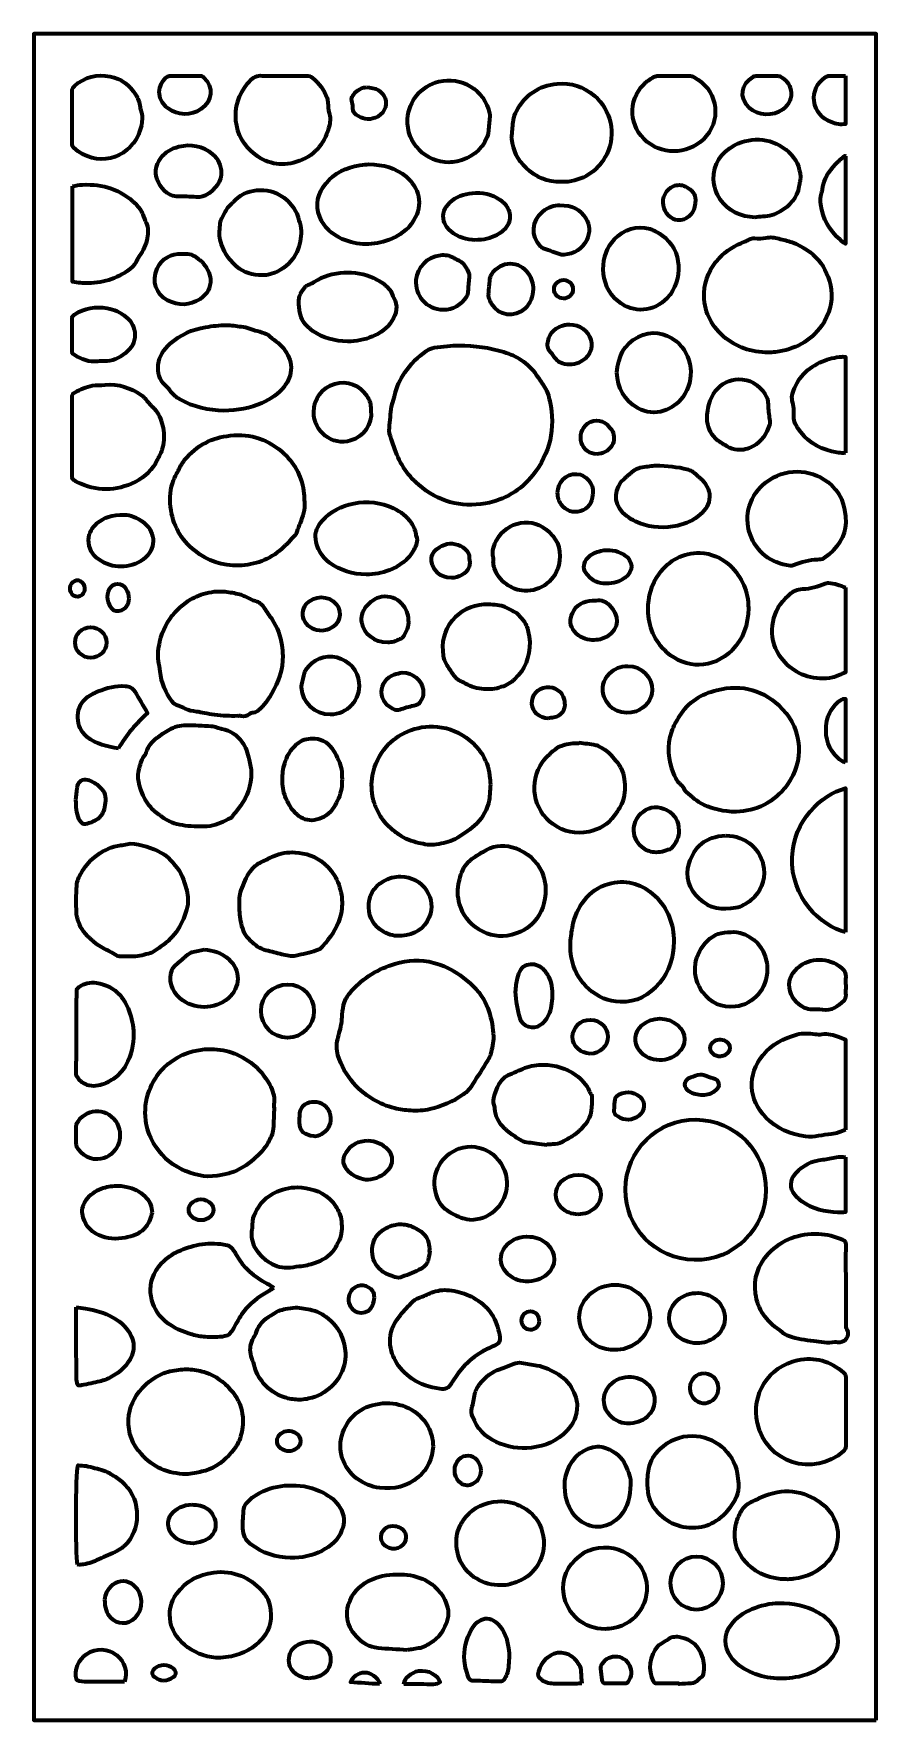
# Model space of a CAD drawing. Header units: inches. Extents: x 0 to 1500, y -3000 to 0.
import ezdxf

# ---------------------------------------------------------------- set-up
doc = ezdxf.new("R2010")
doc.units = ezdxf.units.IN
doc.header["$MEASUREMENT"] = 0
doc.layers.add('Calque 2', color=7, linetype='Continuous')

msp = doc.modelspace()

# ---------------------------------------------------------------- linework, layer by layer
at = {"layer": 'Calque 2', "color": 7, "lineweight": 70, "true_color": 0xffffff}
for points, knots in [([(1500, -3000), (1000, -3000), (500, -3000), (0, -3000), (0, -2000), (0, -1000), (0, 0), (500, 0), (1000, 0), (1500, 0), (1500, -1000), (1500, -2000), (1500, -3000)], [0, 0, 0, 0, 1, 1, 1, 2, 2, 2, 3, 3, 3, 4, 4, 4, 4]), ([(68.5, -148.3), (68.5, -163.9), (68.5, -179.6), (68.4, -195.2), (68.4, -198.4), (69.2, -200.9), (71.6, -203.1), (110.8, -239), (167.1, -223.3), (186.3, -179.6), (192.7, -165.1), (195.8, -149.9), (190.3, -134.1), (189.9, -132.9), (189.7, -131.7), (189.4, -130.4), (188.1, -122.4), (185.8, -114.9), (181.4, -108), (170.6, -91.2), (155.6, -79.8), (136, -76), (112.4, -71.4), (90.8, -76.8), (72.4, -93.2), (69.7, -95.6), (68.4, -98.2), (68.4, -102), (68.6, -117.4), (68.5, -132.8), (68.5, -148.3)], [0, 0, 0, 0, 1, 1, 1, 2, 2, 2, 3, 3, 3, 4, 4, 4, 5, 5, 5, 6, 6, 6, 7, 7, 7, 8, 8, 8, 9, 9, 9, 10, 10, 10, 10]), ([(269.8, -74.9), (261.8, -74.9), (253.7, -75.3), (245.7, -74.7), (239.9, -74.3), (236.1, -76.6), (232.7, -80.7), (226.4, -88.4), (222.8, -97.1), (223.7, -106.9), (224.8, -117.8), (230.6, -126.3), (239.1, -132.9), (255.5, -145.7), (280.7, -146.3), (297.8, -134.3), (318.3, -119.9), (320.6, -94.2), (303.1, -77.7), (300.9, -75.7), (298.7, -74.8), (295.8, -74.8), (287.1, -74.9), (278.5, -74.9), (269.8, -74.9)], [0, 0, 0, 0, 1, 1, 1, 2, 2, 2, 3, 3, 3, 4, 4, 4, 5, 5, 5, 6, 6, 6, 7, 7, 7, 8, 8, 8, 8]), ([(444, -74.9), (431.6, -74.9), (419, -75.5), (406.6, -74.6), (397.4, -74), (390.8, -77.7), (385, -83.9), (383.5, -85.4), (382.2, -87.1), (380.8, -88.7), (348, -126.7), (353.9, -185.1), (394.2, -215.1), (418.2, -233), (445.1, -237), (473.3, -226.2), (502.7, -214.9), (519.7, -192.7), (526.4, -162.4), (528, -155.2), (528.6, -148.1), (526, -140.6), (524.1, -135.2), (524.3, -129), (523.5, -123.1), (523.2, -120.2), (523.3, -117.1), (522.2, -114.4), (516.7, -100.2), (508.3, -88), (496.3, -78.3), (493.2, -75.8), (489.9, -74.7), (485.9, -74.8), (471.9, -75), (458, -74.9), (444, -74.9)], [0, 0, 0, 0, 1, 1, 1, 2, 2, 2, 3, 3, 3, 4, 4, 4, 5, 5, 5, 6, 6, 6, 7, 7, 7, 8, 8, 8, 9, 9, 9, 10, 10, 10, 11, 11, 11, 12, 12, 12, 12]), ([(739.2, -229), (743.8, -228.4), (748.5, -228.2), (753, -227.3), (778.5, -221.8), (797.1, -207.7), (807.3, -183.4), (808.3, -181.1), (808.7, -178.6), (809, -176.1), (810, -167.7), (810.9, -159.3), (811.7, -150.9), (811.9, -148), (812.1, -145), (811.5, -142.1), (803.1, -99.1), (760.2, -75.5), (721.5, -85.2), (688.9, -93.4), (667.6, -120), (665.7, -151.2), (663, -195.8), (698.8, -228.7), (739.2, -229)], [0, 0, 0, 0, 1, 1, 1, 2, 2, 2, 3, 3, 3, 4, 4, 4, 5, 5, 5, 6, 6, 6, 7, 7, 7, 8, 8, 8, 8]), ([(938.9, -263.5), (942.5, -263.5), (946.1, -263.5), (949.7, -263.5), (950.3, -263.5), (951, -263.4), (951.6, -263.3), (982.7, -258.5), (1006.2, -242.4), (1020.1, -214), (1037.7, -177.9), (1027.5, -135.4), (998.1, -110.4), (978.9, -94.2), (956.5, -86.7), (931.7, -89.1), (899.3, -92.3), (874.7, -108.6), (859.4, -137.8), (856.8, -142.7), (855.1, -148.3), (854.2, -153.8), (852.7, -162.7), (852.2, -171.8), (851.3, -180.8), (851.1, -182.9), (850.6, -185), (850.9, -187.1), (853.5, -207.3), (861.8, -224.8), (876.5, -238.8), (893.8, -255.3), (914.5, -264.5), (938.9, -263.5)], [0, 0, 0, 0, 1, 1, 1, 2, 2, 2, 3, 3, 3, 4, 4, 4, 5, 5, 5, 6, 6, 6, 7, 7, 7, 8, 8, 8, 9, 9, 9, 10, 10, 10, 11, 11, 11, 11]), ([(1139.9, -74.9), (1130.6, -74.9), (1121.3, -74.7), (1112, -74.9), (1109.4, -75), (1106.3, -75.3), (1104.2, -76.7), (1097.8, -80.8), (1091.1, -84.8), (1085.9, -90.1), (1057, -119.6), (1059.9, -166.1), (1091.8, -192.2), (1123.4, -218), (1171.4, -213.5), (1197.2, -182.4), (1226.4, -147.1), (1214.1, -97.2), (1175.6, -77), (1173.1, -75.7), (1170, -75), (1167.2, -74.9), (1158.1, -74.7), (1149, -74.9), (1139.9, -74.9)], [0, 0, 0, 0, 1, 1, 1, 2, 2, 2, 3, 3, 3, 4, 4, 4, 5, 5, 5, 6, 6, 6, 7, 7, 7, 8, 8, 8, 8]), ([(1305.6, -74.9), (1299.7, -74.9), (1293.8, -74.7), (1287.9, -74.9), (1285.4, -75), (1282.7, -75.3), (1280.6, -76.5), (1259.6, -88.8), (1254.9, -114.8), (1273.8, -131.9), (1290, -146.6), (1316, -147.6), (1333.6, -134.5), (1345, -125.9), (1350.3, -114.4), (1347.6, -100.2), (1345.7, -89.3), (1338.8, -81.7), (1329.4, -76.2), (1327.7, -75.2), (1325.4, -75), (1323.4, -74.9), (1317.5, -74.7), (1311.5, -74.9), (1305.6, -74.9)], [0, 0, 0, 0, 1, 1, 1, 2, 2, 2, 3, 3, 3, 4, 4, 4, 5, 5, 5, 6, 6, 6, 7, 7, 7, 8, 8, 8, 8]), ([(1445.2, -74.9), (1435, -74.9), (1425.5, -74.8), (1416.1, -75), (1414.1, -75), (1411.8, -75.8), (1410.2, -76.9), (1394.7, -86.9), (1387.1, -102.5), (1389.4, -120), (1391.8, -138.7), (1403.2, -150.8), (1420.4, -157.5), (1428.3, -160.6), (1436.4, -162.3), (1445.2, -160.7), (1445.2, -132.2), (1445.2, -104), (1445.2, -74.9)], [0, 0, 0, 0, 1, 1, 1, 2, 2, 2, 3, 3, 3, 4, 4, 4, 5, 5, 5, 6, 6, 6, 6]), ([(591.8, -95.2), (586.9, -95.3), (579.2, -98.1), (573.1, -104.1), (568.2, -108.9), (564.2, -114.3), (566.9, -122.1), (568.1, -125.5), (568.4, -129.2), (568.4, -132.8), (568.3, -137.8), (570.7, -141.3), (574.3, -144.1), (584.4, -152), (595.6, -154), (607.7, -149.7), (622.9, -144.1), (630.4, -128.9), (625.4, -114.5), (621.4, -103.1), (609.2, -95.2), (591.8, -95.2)], [0, 0, 0, 0, 1, 1, 1, 2, 2, 2, 3, 3, 3, 4, 4, 4, 5, 5, 5, 6, 6, 6, 7, 7, 7, 7]), ([(333.9, -248), (333.8, -233.5), (328.3, -222.5), (318.4, -214.1), (300.8, -199.3), (280.4, -195.3), (258.3, -200.8), (245.6, -204), (234.4, -210.4), (226.4, -221.3), (216.5, -234.9), (214, -249.7), (222.1, -264.7), (230.2, -279.6), (241.4, -290.5), (260.4, -289.7), (271.3, -289.2), (282.3, -290.5), (293.3, -290.7), (296.3, -290.8), (299.6, -290.2), (302.4, -289.1), (311.3, -285.8), (317.9, -279.4), (324.1, -272.3), (330.6, -264.8), (333.4, -256.4), (333.9, -248)], [0, 0, 0, 0, 1, 1, 1, 2, 2, 2, 3, 3, 3, 4, 4, 4, 5, 5, 5, 6, 6, 6, 7, 7, 7, 8, 8, 8, 9, 9, 9, 9]), ([(1283.9, -326.7), (1289, -326.1), (1293.4, -325.4), (1297.8, -325.3), (1309.1, -325), (1319.5, -321.8), (1329, -316.1), (1346.2, -305.9), (1359.3, -292.5), (1362.2, -271.5), (1362.6, -268.6), (1363.5, -265.8), (1364, -262.9), (1364.5, -260.2), (1365, -257.4), (1364.8, -254.7), (1363.9, -237.2), (1356.9, -222.2), (1344.1, -210.5), (1317.4, -186), (1279.4, -181.3), (1247.6, -198.5), (1223.7, -211.4), (1209.5, -231.4), (1210.3, -259.2), (1210.7, -271.6), (1215, -284.3), (1222.2, -294.7), (1237.1, -316.1), (1258.8, -325.6), (1283.9, -326.7)], [0, 0, 0, 0, 1, 1, 1, 2, 2, 2, 3, 3, 3, 4, 4, 4, 5, 5, 5, 6, 6, 6, 7, 7, 7, 8, 8, 8, 9, 9, 9, 10, 10, 10, 10]), ([(596.4, -232.1), (592.7, -232.4), (586.6, -232.6), (580.6, -233.6), (556.8, -237.7), (535.5, -247.1), (520.2, -266.4), (506.1, -283.9), (499.9, -303.3), (509.4, -325.9), (517.3, -344.9), (531.1, -357.3), (549.4, -365.2), (576.8, -377.1), (604.8, -377.1), (632.7, -366.6), (650.6, -359.8), (665.8, -349.2), (676.3, -332.5), (694.4, -303.8), (685.5, -273), (662.8, -254.1), (644.4, -238.7), (622.6, -232.5), (596.4, -232.1)], [0, 0, 0, 0, 1, 1, 1, 2, 2, 2, 3, 3, 3, 4, 4, 4, 5, 5, 5, 6, 6, 6, 7, 7, 7, 8, 8, 8, 8]), ([(1445.1, -217.8), (1444.7, -217.5), (1444.2, -217.2), (1443.8, -217), (1438.2, -222.1), (1432.2, -226.8), (1427.1, -232.3), (1415.8, -244.8), (1406.3, -258.4), (1404.4, -275.9), (1404.1, -278.6), (1403.4, -281.3), (1402.5, -283.9), (1400.5, -290.5), (1400.6, -297.2), (1401.4, -304), (1404.4, -329.3), (1416.7, -349.7), (1435.6, -366.3), (1438.4, -368.8), (1441.4, -370.9), (1445.1, -373.7), (1445.1, -321), (1445.1, -269.4), (1445.1, -217.8)], [0, 0, 0, 0, 1, 1, 1, 2, 2, 2, 3, 3, 3, 4, 4, 4, 5, 5, 5, 6, 6, 6, 7, 7, 7, 8, 8, 8, 8]), ([(69, -271), (69, -328.2), (69, -384.5), (69, -441.1), (78.5, -443.1), (87.7, -444), (97, -443.8), (126.3, -443.3), (152.6, -434.6), (175.1, -415.4), (177.5, -413.3), (179.4, -410.3), (181.1, -407.5), (183.6, -403.6), (185.3, -399.2), (188, -395.4), (195, -385.7), (200, -375.4), (202.2, -363.4), (204.1, -353.9), (203.9, -345), (200.3, -336.2), (198.3, -331.3), (195.7, -326.7), (194, -321.7), (191.5, -314.3), (187.3, -308.3), (181.7, -302.8), (155.3, -277), (123.1, -267), (86.9, -268.6), (80.8, -268.9), (74.9, -270.2), (69, -271)], [0, 0, 0, 0, 1, 1, 1, 2, 2, 2, 3, 3, 3, 4, 4, 4, 5, 5, 5, 6, 6, 6, 7, 7, 7, 8, 8, 8, 9, 9, 9, 10, 10, 10, 11, 11, 11, 11]), ([(330.9, -351.4), (331.2, -356.9), (330.5, -362), (331.9, -366.5), (335.4, -378), (339, -389.5), (347, -398.9), (351.5, -404.2), (356, -409.6), (361.2, -414.1), (374.2, -425.5), (389.9, -429.6), (406.9, -429.4), (410.3, -429.4), (413.7, -429.6), (417, -428.9), (433.1, -425.3), (446.9, -417.4), (457.6, -404.8), (466.3, -394.6), (472.1, -382.8), (474.4, -369.7), (476.6, -357.1), (477.7, -344.3), (471.9, -332), (471.2, -330.5), (471.2, -328.7), (470.7, -327.1), (470.1, -324.7), (469.6, -322.1), (468.5, -319.9), (462.8, -308.6), (455.2, -298.9), (445, -291.3), (415.6, -269.6), (375.9, -276), (355.7, -299.1), (354.6, -300.3), (353.1, -301.2), (351.9, -302.4), (349.6, -304.7), (346.9, -306.9), (345.2, -309.7), (341.4, -315.8), (338.1, -322.2), (334.8, -328.5), (333.5, -331.1), (332.5, -334), (332.1, -336.9), (331.4, -341.9), (331.2, -347), (330.9, -351.4)], [0, 0, 0, 0, 1, 1, 1, 2, 2, 2, 3, 3, 3, 4, 4, 4, 5, 5, 5, 6, 6, 6, 7, 7, 7, 8, 8, 8, 9, 9, 9, 10, 10, 10, 11, 11, 11, 12, 12, 12, 13, 13, 13, 14, 14, 14, 15, 15, 15, 16, 16, 16, 17, 17, 17, 17]), ([(1177.9, -295.6), (1178.3, -285.9), (1171.6, -277.2), (1160.2, -271.6), (1153.2, -268.2), (1146, -268.1), (1138.8, -271.3), (1125.8, -277), (1118.4, -291.2), (1120.9, -305.6), (1123.2, -319), (1134.1, -330.5), (1146.3, -331.8), (1149.9, -332.2), (1154, -331.6), (1157.4, -330.2), (1171.3, -324.7), (1177.5, -313.8), (1177.9, -295.6)], [0, 0, 0, 0, 1, 1, 1, 2, 2, 2, 3, 3, 3, 4, 4, 4, 5, 5, 5, 6, 6, 6, 6]), ([(785.9, -367), (800.9, -367), (813.2, -364.3), (824.5, -358.1), (833.4, -353.2), (840.8, -346.8), (845.1, -337.3), (848.6, -329.4), (848.8, -321.4), (845.3, -313.4), (842.1, -306), (837.1, -300.2), (830.5, -295.7), (815.4, -285.3), (798.5, -281.7), (780.5, -283.4), (765.7, -284.8), (752, -289.7), (741, -300), (731.3, -309.1), (726.3, -320.2), (730.4, -333.7), (732.5, -340.7), (736.6, -346.6), (742.3, -351.3), (755.6, -362.2), (771.1, -366.8), (785.9, -367)], [0, 0, 0, 0, 1, 1, 1, 2, 2, 2, 3, 3, 3, 4, 4, 4, 5, 5, 5, 6, 6, 6, 7, 7, 7, 8, 8, 8, 9, 9, 9, 9]), ([(936.7, -305.1), (926.9, -304.3), (916.1, -308.5), (906.5, -316), (886.5, -331.7), (884.6, -360.9), (902.5, -378.6), (904.3, -380.3), (906.5, -381.7), (908.8, -382.5), (918.5, -386.1), (928.3, -389.4), (938.1, -392.6), (940, -393.3), (942.3, -393.8), (944.2, -393.5), (961.9, -391), (976.2, -383.6), (984.4, -366.6), (990.7, -353.4), (990.1, -340.7), (982.9, -328.5), (973.2, -312.1), (958.2, -305), (936.7, -305.1)], [0, 0, 0, 0, 1, 1, 1, 2, 2, 2, 3, 3, 3, 4, 4, 4, 5, 5, 5, 6, 6, 6, 7, 7, 7, 8, 8, 8, 8]), ([(1013.8, -419.1), (1014.5, -440.8), (1022.2, -461), (1040.6, -476), (1068, -498.4), (1104.1, -494.9), (1127.6, -470.3), (1157.3, -439), (1154.8, -383.5), (1119, -358.8), (1112.3, -354.1), (1105, -349.5), (1097.3, -347.2), (1072.6, -339.9), (1051.2, -347.5), (1034, -365.6), (1020.5, -379.8), (1014.1, -397.7), (1013.8, -419.1)], [0, 0, 0, 0, 1, 1, 1, 2, 2, 2, 3, 3, 3, 4, 4, 4, 5, 5, 5, 6, 6, 6, 6]), ([(1308.3, -567), (1311.1, -566.9), (1316, -566.8), (1320.8, -566.2), (1354.6, -561.8), (1382.8, -547.3), (1402.8, -519.1), (1416.3, -499.9), (1422.7, -478.3), (1419.5, -455), (1413.7, -413), (1388.7, -386.2), (1350.3, -371), (1342.7, -368), (1334.4, -366.8), (1326.5, -364.3), (1318.9, -361.9), (1311.4, -361.7), (1303.5, -362.8), (1296.9, -363.6), (1290.3, -365), (1283.4, -363.4), (1280.4, -362.7), (1276.6, -364.9), (1273.3, -366.1), (1270.8, -367.1), (1268.5, -368.8), (1266, -369.7), (1248.5, -376.2), (1232.9, -385.5), (1220.1, -399.3), (1204.1, -416.6), (1194.5, -437), (1193.6, -460.8), (1192.3, -492.2), (1204.8, -518.1), (1228.2, -538.4), (1250.4, -557.7), (1276.8, -566.7), (1308.3, -567)], [0, 0, 0, 0, 1, 1, 1, 2, 2, 2, 3, 3, 3, 4, 4, 4, 5, 5, 5, 6, 6, 6, 7, 7, 7, 8, 8, 8, 9, 9, 9, 10, 10, 10, 11, 11, 11, 12, 12, 12, 13, 13, 13, 13]), ([(264.7, -391.7), (263.8, -391.6), (263.2, -391.6), (262.5, -391.5), (246.6, -390.3), (227.3, -399.3), (219.7, -417.9), (210.3, -440.6), (217.2, -463.2), (238.4, -474.4), (257.9, -484.7), (277.5, -484), (296.1, -472), (308.5, -463.8), (315.4, -452), (314.7, -436.7), (314.2, -424.4), (306.7, -415.3), (300, -405.9), (299.4, -405.1), (298.3, -404.6), (297.4, -404), (295.8, -402.7), (293.9, -401.6), (292.4, -400.1), (285.4, -393.5), (277.2, -390.5), (267.6, -391.5), (266.5, -391.6), (265.5, -391.6), (264.7, -391.7)], [0, 0, 0, 0, 1, 1, 1, 2, 2, 2, 3, 3, 3, 4, 4, 4, 5, 5, 5, 6, 6, 6, 7, 7, 7, 8, 8, 8, 9, 9, 9, 10, 10, 10, 10]), ([(729.1, -491.4), (745.8, -491.4), (760.9, -482.8), (770.2, -468.1), (772.1, -465.1), (772.9, -462.1), (773, -458.6), (773.4, -450.4), (774.5, -442.3), (775.2, -434.1), (775.4, -432), (775.6, -429.8), (775, -427.9), (771.1, -416.3), (765, -406.5), (753.3, -401.3), (751.2, -400.3), (749.1, -399.4), (747.1, -398.2), (739.9, -393.6), (732, -393), (723.9, -393.8), (700.6, -396.3), (683.2, -415.8), (681.1, -437.8), (678.5, -464.9), (699.1, -491.1), (729.1, -491.4)], [0, 0, 0, 0, 1, 1, 1, 2, 2, 2, 3, 3, 3, 4, 4, 4, 5, 5, 5, 6, 6, 6, 7, 7, 7, 8, 8, 8, 9, 9, 9, 9]), ([(889, -454.4), (889.1, -444.9), (886, -434.8), (880.7, -426.9), (864.5, -402.6), (831.6, -402.9), (815.6, -427.4), (813.3, -431), (812.1, -434.7), (812, -439.2), (811.8, -446.7), (810.5, -454.3), (810, -461.8), (809.8, -464.7), (809.8, -467.7), (810.6, -470.4), (811.6, -473.8), (813.3, -477.1), (815.1, -480.2), (828.3, -502.1), (856.6, -506.2), (874.8, -488.6), (884.5, -479.4), (888.6, -467.6), (889, -454.4)], [0, 0, 0, 0, 1, 1, 1, 2, 2, 2, 3, 3, 3, 4, 4, 4, 5, 5, 5, 6, 6, 6, 7, 7, 7, 8, 8, 8, 8]), ([(558.6, -547.3), (574, -547.5), (588.8, -544.5), (603, -538.5), (617, -532.5), (629.5, -524.2), (637.6, -510.8), (645.6, -497.5), (649.4, -483.7), (640.5, -469.1), (639.7, -467.8), (639.1, -466.4), (638.8, -465), (637.2, -459), (633.5, -454.4), (629.1, -450.4), (622, -443.7), (614, -438.2), (605, -434.2), (588.3, -426.9), (570.7, -423.6), (552.5, -424.7), (533.5, -425.8), (515.5, -430.7), (499.4, -441.5), (496.1, -443.6), (492.3, -445), (488.8, -446.8), (487.1, -447.7), (485.1, -448.4), (484, -449.9), (479.4, -456.1), (473.7, -462.1), (472.6, -469.9), (471.5, -477.1), (472, -484.7), (472.9, -492), (473.6, -497.5), (475.4, -503.2), (478, -508.2), (482.4, -516.6), (489.1, -523.4), (497.1, -528.9), (515.6, -541.7), (536.3, -547), (558.6, -547.3)], [0, 0, 0, 0, 1, 1, 1, 2, 2, 2, 3, 3, 3, 4, 4, 4, 5, 5, 5, 6, 6, 6, 7, 7, 7, 8, 8, 8, 9, 9, 9, 10, 10, 10, 11, 11, 11, 12, 12, 12, 13, 13, 13, 14, 14, 14, 15, 15, 15, 15]), ([(942.9, -471), (952, -471.2), (959.7, -463.9), (960, -454.9), (960.3, -446.1), (952.9, -438.3), (943.8, -438), (934.5, -437.6), (926.4, -445.3), (926.4, -454.4), (926.3, -463.3), (933.9, -470.9), (942.9, -471)], [0, 0, 0, 0, 1, 1, 1, 2, 2, 2, 3, 3, 3, 4, 4, 4, 4]), ([(68.5, -535.1), (68.5, -544.8), (68.6, -554.6), (68.4, -564.3), (68.4, -567.4), (69.4, -569.4), (72, -571), (85, -579.1), (98.5, -584.9), (114.4, -582.9), (117.9, -582.4), (121.5, -582.1), (125.1, -582.2), (139.9, -583), (152.3, -576.8), (163.4, -568), (173.8, -559.8), (180.2, -549.1), (180.2, -535.4), (180.2, -522.2), (174, -511.9), (164.3, -503.6), (154.6, -495.3), (143.3, -490.3), (130.8, -488.2), (110, -484.5), (90.5, -487.9), (72.6, -499.5), (69.6, -501.4), (68.3, -503.6), (68.4, -507.2), (68.6, -516.5), (68.5, -525.8), (68.5, -535.1)], [0, 0, 0, 0, 1, 1, 1, 2, 2, 2, 3, 3, 3, 4, 4, 4, 5, 5, 5, 6, 6, 6, 7, 7, 7, 8, 8, 8, 9, 9, 9, 10, 10, 10, 11, 11, 11, 11]), ([(338.2, -670.5), (362.8, -670.4), (385.1, -666.4), (406.3, -657), (421.5, -650.2), (435.3, -641.4), (445.7, -628), (453.5, -618), (458.4, -606.7), (458.2, -593.6), (457.9, -580.8), (452.6, -570), (445, -560), (437.4, -550), (426.1, -544), (417.1, -535.5), (416.5, -534.9), (415.6, -534.6), (414.8, -534.3), (409.3, -532.4), (403.8, -530), (398.1, -528.6), (388.5, -526.3), (379.6, -521.6), (369.5, -520.9), (360.7, -520.3), (351.9, -518), (343.1, -518.2), (330.7, -518.5), (318.2, -519.7), (306, -521.9), (282.6, -526.1), (261.1, -535.1), (243.1, -551.1), (231.8, -561.2), (223.4, -573.4), (221.8, -588.9), (220.4, -602.7), (223.1, -615.3), (233.9, -625.3), (237.9, -628.9), (241.7, -633.1), (244.9, -637.5), (248.9, -642.9), (254, -646.8), (259.7, -650.1), (284.5, -664.3), (311.4, -670.4), (338.2, -670.5)], [0, 0, 0, 0, 1, 1, 1, 2, 2, 2, 3, 3, 3, 4, 4, 4, 5, 5, 5, 6, 6, 6, 7, 7, 7, 8, 8, 8, 9, 9, 9, 10, 10, 10, 11, 11, 11, 12, 12, 12, 13, 13, 13, 14, 14, 14, 15, 15, 15, 16, 16, 16, 16]), ([(953.9, -517.1), (951.2, -517.4), (948.4, -517.5), (945.8, -518.1), (930.1, -521.7), (919.1, -530.5), (915.6, -546.8), (914, -553.8), (914.3, -560.4), (920, -566.2), (924, -570.2), (926.8, -575.3), (930.5, -579.6), (932.3, -581.8), (934.7, -583.9), (937.2, -585), (948.2, -589.7), (959.4, -589.8), (970.4, -585.2), (987.4, -578.3), (996.6, -560.6), (991.9, -544.3), (987.3, -528.2), (971.9, -517.3), (953.9, -517.1)], [0, 0, 0, 0, 1, 1, 1, 2, 2, 2, 3, 3, 3, 4, 4, 4, 5, 5, 5, 6, 6, 6, 7, 7, 7, 8, 8, 8, 8]), ([(1038.3, -602.5), (1039.9, -630.1), (1050.6, -652), (1075.6, -666.1), (1090.4, -674.4), (1105.9, -675.7), (1121.4, -670.8), (1135.1, -666.5), (1146.6, -658.4), (1155.3, -646.5), (1178, -615.5), (1173.3, -570.8), (1143.7, -547), (1123.1, -530.5), (1100.1, -527.3), (1076.2, -539.5), (1050.6, -552.4), (1040.1, -574.9), (1038.3, -602.5)], [0, 0, 0, 0, 1, 1, 1, 2, 2, 2, 3, 3, 3, 4, 4, 4, 5, 5, 5, 6, 6, 6, 6]), ([(756.7, -554.7), (743.8, -554.5), (728.5, -556), (713.3, -558.3), (708.1, -559.2), (703.6, -561), (699.3, -563.9), (684.1, -574.6), (671, -587.3), (660.7, -602.8), (652.5, -615.2), (645.3, -628.1), (643.1, -643.1), (642.9, -644.5), (642.1, -645.8), (641.6, -647.3), (640.1, -652.5), (637.9, -657.6), (637.1, -663), (635.4, -675.5), (634.4, -688.2), (633.1, -700.8), (632.4, -707.7), (634.2, -714.2), (636.5, -720.6), (638, -724.9), (639.7, -729.3), (641.1, -733.7), (649.6, -760.7), (663.8, -784.1), (685.4, -802.6), (719.9, -832.1), (759.6, -843.6), (804.4, -835.5), (838.6, -829.2), (866.9, -812.2), (888.5, -785.2), (919.6, -746.2), (929.1, -702), (918.6, -653.4), (916.8, -644.8), (914.3, -636.2), (909.5, -628.6), (904.7, -621.1), (899.6, -613.9), (894.6, -606.6), (887.5, -596.2), (878.5, -587.6), (868.2, -580.5), (858.6, -573.9), (847.8, -569.4), (836.7, -566), (811.5, -558.1), (785.6, -554.6), (756.7, -554.7)], [0, 0, 0, 0, 1, 1, 1, 2, 2, 2, 3, 3, 3, 4, 4, 4, 5, 5, 5, 6, 6, 6, 7, 7, 7, 8, 8, 8, 9, 9, 9, 10, 10, 10, 11, 11, 11, 12, 12, 12, 13, 13, 13, 14, 14, 14, 15, 15, 15, 16, 16, 16, 17, 17, 17, 18, 18, 18, 18]), ([(1445.2, -745.7), (1445.2, -688.4), (1445.2, -631.9), (1445.2, -574.7), (1442.9, -574.6), (1440.9, -574.3), (1438.8, -574.5), (1426.8, -575.4), (1415, -577.9), (1403.9, -582.8), (1377.8, -594.1), (1359.1, -612.4), (1350.9, -640.4), (1349.7, -644.5), (1349.5, -648.6), (1350.5, -652.8), (1352.8, -662.1), (1353.9, -671.6), (1353.2, -681.1), (1352.9, -685.6), (1353.9, -689.4), (1355.7, -693.2), (1357, -695.9), (1358.5, -698.5), (1360, -700.9), (1374.3, -723.7), (1395.2, -736.8), (1420.8, -743.1), (1428.6, -745), (1436.5, -746.3), (1445.2, -745.7)], [0, 0, 0, 0, 1, 1, 1, 2, 2, 2, 3, 3, 3, 4, 4, 4, 5, 5, 5, 6, 6, 6, 7, 7, 7, 8, 8, 8, 9, 9, 9, 10, 10, 10, 10]), ([(68.5, -716.2), (68.5, -739.5), (68.7, -762.7), (68.3, -786), (68.3, -791), (69.7, -794), (74.2, -795.9), (74.9, -796.2), (75.6, -796.7), (76.4, -797), (111.5, -814.8), (146.6, -814.9), (181.5, -796.8), (198.2, -788.1), (212.2, -776), (219.8, -757.9), (221, -755.2), (222.8, -752.8), (224.1, -750.1), (225.7, -746.9), (227.3, -743.7), (228.3, -740.3), (232.9, -724.5), (233, -708.6), (228.3, -692.8), (225.1, -682), (220.5, -672), (211.8, -664.2), (206.8, -659.7), (202.9, -654), (198.4, -649), (196.4, -646.9), (194.4, -644.6), (192, -643), (172.3, -630.1), (151.3, -621.8), (127.1, -624.5), (119.6, -625.4), (111.9, -624.8), (104.4, -626), (93.4, -628), (83.1, -632.5), (73.3, -638), (69.7, -640), (68.3, -642.3), (68.4, -646.5), (68.6, -669.7), (68.5, -693), (68.5, -716.2)], [0, 0, 0, 0, 1, 1, 1, 2, 2, 2, 3, 3, 3, 4, 4, 4, 5, 5, 5, 6, 6, 6, 7, 7, 7, 8, 8, 8, 9, 9, 9, 10, 10, 10, 11, 11, 11, 12, 12, 12, 13, 13, 13, 14, 14, 14, 15, 15, 15, 16, 16, 16, 16]), ([(498.6, -673), (498.6, -708.2), (531.1, -733.3), (564.2, -723.8), (588, -716.9), (602.9, -694.9), (600.3, -670.4), (600.1, -668.5), (599.9, -666.6), (599.9, -664.7), (599.9, -657), (597.1, -650.3), (593, -644), (580.5, -624.9), (557.4, -616.3), (535.9, -622.6), (513.8, -629.2), (498.6, -649.6), (498.6, -673)], [0, 0, 0, 0, 1, 1, 1, 2, 2, 2, 3, 3, 3, 4, 4, 4, 5, 5, 5, 6, 6, 6, 6]), ([(1198.8, -683.8), (1198.9, -698.9), (1204.3, -710.3), (1213.9, -720.1), (1220, -726.2), (1227.7, -729.7), (1234.7, -734.3), (1240.2, -737.9), (1246.4, -739.2), (1252.6, -740), (1262.5, -741.3), (1271.9, -738.7), (1280.6, -733.9), (1295.9, -725.5), (1304.9, -712.2), (1309.8, -695.8), (1310.7, -692.5), (1310.7, -689.3), (1310.1, -685.8), (1308.7, -677.3), (1307.3, -668.7), (1307.4, -660.1), (1307.4, -652.7), (1305.7, -646.4), (1301.6, -640.5), (1290.3, -623.9), (1275.1, -614), (1254.5, -614.5), (1238.1, -614.9), (1225, -622.3), (1214.6, -634.8), (1202.5, -649.4), (1199.4, -666.8), (1198.8, -683.8)], [0, 0, 0, 0, 1, 1, 1, 2, 2, 2, 3, 3, 3, 4, 4, 4, 5, 5, 5, 6, 6, 6, 7, 7, 7, 8, 8, 8, 9, 9, 9, 10, 10, 10, 11, 11, 11, 11]), ([(1002.3, -747.8), (1012.3, -747.9), (1023.9, -742), (1029.1, -733), (1034.5, -723.8), (1033.2, -715.6), (1030.3, -707), (1029.2, -703.7), (1025.5, -701.3), (1023.4, -698.2), (1016.7, -688.2), (999.1, -683.7), (986, -693.5), (975.8, -701.2), (971.3, -715), (975.4, -727.5), (979.5, -739.9), (989.9, -747.8), (1002.3, -747.8)], [0, 0, 0, 0, 1, 1, 1, 2, 2, 2, 3, 3, 3, 4, 4, 4, 5, 5, 5, 6, 6, 6, 6]), ([(481.9, -833.2), (481.6, -828.1), (481.5, -823), (481, -818), (478, -790.2), (466.3, -766.4), (446.1, -747.4), (419.1, -722.1), (386.7, -710.9), (349.7, -714.8), (317.2, -718.2), (290.2, -732.5), (269, -757.6), (263.4, -764.2), (260.4, -772.1), (256.3, -779.4), (253.5, -784.1), (250.8, -788.9), (249, -794.1), (243.5, -809.4), (241.7, -825.2), (243.6, -841.5), (247.3, -873.7), (261.8, -900.1), (287.2, -920.1), (310, -937.9), (336, -946.6), (365, -945.9), (394.1, -945.2), (420, -935.5), (441.9, -916.2), (450.1, -909), (457.2, -900.6), (464.7, -892.6), (466.3, -890.8), (467.5, -888.3), (468.4, -886), (470.4, -880.9), (472, -875.7), (474.1, -870.6), (478.9, -858.6), (483.1, -846.5), (481.9, -833.2)], [0, 0, 0, 0, 1, 1, 1, 2, 2, 2, 3, 3, 3, 4, 4, 4, 5, 5, 5, 6, 6, 6, 7, 7, 7, 8, 8, 8, 9, 9, 9, 10, 10, 10, 11, 11, 11, 12, 12, 12, 13, 13, 13, 14, 14, 14, 14]), ([(1106.9, -768), (1101.6, -768.6), (1092.4, -769.5), (1083.3, -771.1), (1078.8, -771.9), (1074.1, -773.3), (1070.4, -775.9), (1063.7, -780.5), (1057.6, -786.1), (1051.5, -791.5), (1033.4, -807.5), (1031, -834.1), (1049, -852.1), (1057.7, -860.8), (1068.1, -866.7), (1079.4, -871), (1101.2, -879.1), (1123.5, -880.1), (1146.1, -875.1), (1161.2, -871.7), (1175, -865.6), (1186.7, -855.4), (1196.2, -847), (1202.8, -836.8), (1203, -823.7), (1203.3, -809.7), (1196.2, -799.2), (1186.3, -790.3), (1184.1, -788.3), (1181.7, -786.5), (1179.7, -784.4), (1175, -779.5), (1169.3, -776.3), (1162.9, -774.7), (1145.9, -770.2), (1128.5, -768.5), (1106.9, -768)], [0, 0, 0, 0, 1, 1, 1, 2, 2, 2, 3, 3, 3, 4, 4, 4, 5, 5, 5, 6, 6, 6, 7, 7, 7, 8, 8, 8, 9, 9, 9, 10, 10, 10, 11, 11, 11, 12, 12, 12, 12]), ([(1445.6, -870.1), (1445.7, -836), (1435.2, -814.2), (1414.3, -797.9), (1381.5, -772.3), (1336.8, -772.5), (1303.7, -797.8), (1275.2, -819.6), (1263.4, -856.8), (1275.3, -890.2), (1287.2, -923.5), (1312.1, -941.2), (1346.4, -946.6), (1348.5, -946.9), (1350.9, -946.1), (1353, -945.3), (1366.7, -939.9), (1380.7, -936.3), (1395.4, -935.6), (1399.3, -935.4), (1403.3, -935.5), (1406.9, -933), (1431.6, -916), (1445.1, -893), (1445.6, -870.1)], [0, 0, 0, 0, 1, 1, 1, 2, 2, 2, 3, 3, 3, 4, 4, 4, 5, 5, 5, 6, 6, 6, 7, 7, 7, 8, 8, 8, 8]), ([(932.7, -816.7), (932.7, -824.5), (934.8, -831.2), (939.2, -837.4), (947.1, -848.5), (960.5, -853.2), (973.3, -849.3), (986.2, -845.4), (994.6, -834.4), (995, -820.7), (995, -819.5), (995.2, -818.2), (995.3, -816.9), (997.2, -800.3), (983.4, -784.1), (966.5, -783.3), (948, -782.3), (932.8, -797.4), (932.7, -816.7)], [0, 0, 0, 0, 1, 1, 1, 2, 2, 2, 3, 3, 3, 4, 4, 4, 5, 5, 5, 6, 6, 6, 6]), ([(591.8, -961.9), (606.1, -962), (620, -959.5), (633.3, -954.3), (651.8, -947.2), (666.9, -935.9), (676.6, -918.1), (680.8, -910.4), (684.7, -902.7), (680.9, -893.6), (680.5, -892.5), (680.5, -891.1), (680.2, -889.9), (678.9, -882.7), (676.3, -876.1), (672.2, -870.1), (664.2, -858.4), (653.4, -850.1), (640.8, -844.1), (618.1, -833.4), (594.3, -830.8), (569.7, -835.4), (547.6, -839.6), (528.8, -849.8), (513.5, -866.3), (505.1, -875.5), (500.4, -886.7), (502, -898.8), (504.2, -915.9), (512.6, -930.3), (526.6, -940.9), (545.9, -955.5), (568, -961.4), (591.8, -961.9)], [0, 0, 0, 0, 1, 1, 1, 2, 2, 2, 3, 3, 3, 4, 4, 4, 5, 5, 5, 6, 6, 6, 7, 7, 7, 8, 8, 8, 9, 9, 9, 10, 10, 10, 11, 11, 11, 11]), ([(162.1, -855.6), (139.2, -855.6), (124.7, -860.5), (113.2, -870.3), (103.9, -878.2), (98.1, -888), (97.7, -900.4), (97.3, -915.4), (104.3, -926.9), (116.1, -935.4), (139.3, -952.4), (171.7, -952), (194.9, -935), (217.8, -918.1), (218.6, -887.7), (196.5, -869.8), (184.5, -860.1), (170.6, -855.8), (162.1, -855.6)], [0, 0, 0, 0, 1, 1, 1, 2, 2, 2, 3, 3, 3, 4, 4, 4, 5, 5, 5, 6, 6, 6, 6]), ([(818.6, -938.7), (818.4, -938.8), (818.1, -938.8), (817.8, -938.8), (818.6, -942.9), (818.9, -947.2), (820.3, -951.1), (824.5, -962.6), (831.2, -972.2), (841.7, -979.3), (850.1, -985), (858.4, -989.3), (868.7, -990.6), (896.3, -994.2), (926.8, -977.3), (934.7, -945.5), (940.3, -922.9), (934.8, -902.6), (918.3, -886.7), (887.8, -857.4), (843.2, -867.6), (824.8, -899.6), (819.2, -909.3), (815.5, -919.6), (818.1, -931.1), (818.6, -933.6), (818.4, -936.2), (818.6, -938.7)], [0, 0, 0, 0, 1, 1, 1, 2, 2, 2, 3, 3, 3, 4, 4, 4, 5, 5, 5, 6, 6, 6, 7, 7, 7, 8, 8, 8, 9, 9, 9, 9]), ([(743.5, -968.1), (750, -968.1), (756.7, -966.6), (762.7, -962.6), (772.1, -956.4), (778.3, -948.5), (775.7, -936.3), (775.4, -935.1), (775.3, -933.7), (775.5, -932.5), (776.1, -927.5), (774, -923.5), (771, -919.8), (766.9, -914.8), (761.7, -911.2), (755.6, -909.1), (741.8, -904.3), (729.2, -907.6), (718.1, -916.1), (711.1, -921.6), (706.5, -929.7), (708.4, -938.9), (711.9, -956.1), (723.1, -967.4), (743.5, -968.1)], [0, 0, 0, 0, 1, 1, 1, 2, 2, 2, 3, 3, 3, 4, 4, 4, 5, 5, 5, 6, 6, 6, 7, 7, 7, 8, 8, 8, 8]), ([(1018.7, -977.7), (1032.6, -978.5), (1042.2, -974.9), (1052.4, -967.6), (1068.6, -956.1), (1067.9, -938), (1051.4, -926.9), (1051, -926.7), (1050.6, -926.5), (1050.3, -926.3), (1037.5, -918.6), (1023.9, -916.6), (1009.5, -919.9), (1000.7, -921.9), (992.6, -925.4), (986.4, -932.2), (978.6, -940.5), (977.3, -950.7), (983.3, -959.4), (987.7, -965.7), (993.4, -970.7), (1000.1, -974.4), (1006.1, -977.6), (1012.6, -978.1), (1018.7, -977.7)], [0, 0, 0, 0, 1, 1, 1, 2, 2, 2, 3, 3, 3, 4, 4, 4, 5, 5, 5, 6, 6, 6, 7, 7, 7, 8, 8, 8, 8]), ([(1272.4, -1021.7), (1271.9, -993.1), (1261.8, -966.6), (1239, -945.6), (1224.2, -932), (1206.6, -924.2), (1186.4, -923.6), (1155.7, -922.7), (1131.8, -936.2), (1113.8, -960.4), (1099.8, -979.4), (1093.4, -1001), (1093.9, -1024.6), (1094.5, -1054.5), (1104.9, -1080.3), (1127.4, -1100.5), (1160.6, -1130.4), (1209.1, -1130.8), (1243.2, -1096.5), (1263, -1076.6), (1271.9, -1051.6), (1272.4, -1021.7)], [0, 0, 0, 0, 1, 1, 1, 2, 2, 2, 3, 3, 3, 4, 4, 4, 5, 5, 5, 6, 6, 6, 7, 7, 7, 7]), ([(90.3, -988.3), (90.2, -985.5), (90.2, -984), (90, -982.5), (89.1, -977.5), (85, -973.2), (80, -972.2), (75.2, -971.2), (70.4, -973.2), (67.5, -977.7), (64.1, -982.9), (63.8, -988.4), (66.4, -994), (68.6, -998.9), (73.7, -1002), (78.5, -1001.7), (83.5, -1001.3), (88.5, -997.1), (89.9, -992), (90.3, -990.4), (90.3, -988.6), (90.3, -988.3)], [0, 0, 0, 0, 1, 1, 1, 2, 2, 2, 3, 3, 3, 4, 4, 4, 5, 5, 5, 6, 6, 6, 7, 7, 7, 7]), ([(169.4, -1005.4), (169.4, -998.2), (167.1, -992.8), (164.3, -987.6), (161.1, -981.7), (156.2, -978.6), (149.4, -978.6), (142.9, -978.6), (138.5, -982.1), (135.2, -987.5), (127.8, -999.3), (132.7, -1014.4), (139.4, -1022.8), (143.4, -1027.7), (150.1, -1028.6), (156, -1026), (165.5, -1021.8), (168.7, -1013.9), (169.4, -1005.4)], [0, 0, 0, 0, 1, 1, 1, 2, 2, 2, 3, 3, 3, 4, 4, 4, 5, 5, 5, 6, 6, 6, 6]), ([(1445.3, -985.3), (1435.4, -980.8), (1425.6, -977.7), (1415.2, -976.9), (1413.2, -976.8), (1411, -977.3), (1409.1, -978.1), (1396.1, -983.3), (1382.8, -987.4), (1368.7, -987.6), (1359.3, -987.7), (1352.1, -991.3), (1345.5, -997.4), (1343, -999.6), (1340.5, -1001.9), (1338.1, -1004.3), (1311.6, -1030.9), (1306.9, -1073.7), (1327.3, -1105.2), (1344.2, -1131.4), (1368.9, -1144.7), (1399.6, -1146.9), (1407, -1147.5), (1414.8, -1146.8), (1422.1, -1145.1), (1430, -1143.2), (1437.5, -1139.5), (1445.3, -1136.5), (1445.3, -1086.4), (1445.3, -1036.1), (1445.3, -985.3)], [0, 0, 0, 0, 1, 1, 1, 2, 2, 2, 3, 3, 3, 4, 4, 4, 5, 5, 5, 6, 6, 6, 7, 7, 7, 8, 8, 8, 9, 9, 9, 10, 10, 10, 10]), ([(443.4, -1106.5), (442.8, -1100.2), (442.6, -1093.9), (441.6, -1087.7), (439.1, -1071.2), (433.9, -1055.7), (424.3, -1041.9), (419.4, -1034.8), (414.4, -1027.8), (409.8, -1020.5), (406.2, -1014.6), (401.4, -1010.8), (394.6, -1009), (391.4, -1008.2), (388.4, -1006.5), (385.3, -1005.1), (379, -1002.4), (372.9, -998.8), (366.3, -997), (358, -994.7), (349.4, -993.3), (340.8, -992.4), (327.7, -991), (314.6, -992.5), (302, -996.4), (291.1, -999.8), (280.7, -1004.5), (271.6, -1011.5), (264.4, -1017.1), (257.1, -1022.7), (251.2, -1029.4), (238.1, -1044.4), (229.1, -1061.8), (224.6, -1081.3), (222, -1092.7), (220.4, -1104.2), (222, -1115.8), (222.9, -1122.1), (224.6, -1128.3), (225.2, -1134.5), (227, -1154.4), (234.7, -1171.9), (246.3, -1188), (249.1, -1191.9), (252.9, -1194.3), (257.5, -1195.8), (261.5, -1197), (265.6, -1198.2), (269.3, -1200.3), (275.7, -1203.9), (282.6, -1205.2), (289.8, -1206), (294.6, -1206.5), (299.4, -1207.7), (304.1, -1208.5), (309.9, -1209.5), (315.7, -1210.7), (321.6, -1211.4), (328.7, -1212.3), (335.8, -1213), (343, -1213.4), (349.5, -1213.8), (356.1, -1213.6), (362.6, -1213.6), (364.8, -1213.7), (367.1, -1213.4), (369.3, -1213.8), (374.9, -1215), (379.9, -1214.2), (384.1, -1210.3), (386.1, -1208.5), (388.2, -1207.6), (390.9, -1207.7), (394.8, -1207.8), (397.6, -1205.6), (400.4, -1203.3), (410.2, -1195.3), (416.7, -1185.1), (423.1, -1174.2), (435.4, -1153.2), (443.6, -1131.3), (443.4, -1106.5)], [0, 0, 0, 0, 1, 1, 1, 2, 2, 2, 3, 3, 3, 4, 4, 4, 5, 5, 5, 6, 6, 6, 7, 7, 7, 8, 8, 8, 9, 9, 9, 10, 10, 10, 11, 11, 11, 12, 12, 12, 13, 13, 13, 14, 14, 14, 15, 15, 15, 16, 16, 16, 17, 17, 17, 18, 18, 18, 19, 19, 19, 20, 20, 20, 21, 21, 21, 22, 22, 22, 23, 23, 23, 24, 24, 24, 25, 25, 25, 26, 26, 26, 27, 27, 27, 27]), ([(514, -1062.2), (516.8, -1061.5), (521.5, -1060.9), (525.7, -1059.3), (544.6, -1051.9), (550.9, -1029.8), (538.7, -1014.5), (525.7, -998.3), (498, -998.4), (485.3, -1014.7), (477.9, -1024.1), (477, -1035.9), (483, -1046.1), (489.5, -1057.2), (499.9, -1061.5), (514, -1062.2)], [0, 0, 0, 0, 1, 1, 1, 2, 2, 2, 3, 3, 3, 4, 4, 4, 5, 5, 5, 5]), ([(630.4, -1083), (637.1, -1082.8), (644.9, -1081), (652, -1076.9), (653.8, -1075.8), (656, -1074.8), (657.1, -1073.2), (663.3, -1064.2), (667.6, -1054.3), (666.9, -1043.1), (666.2, -1032), (662.4, -1022), (655, -1013.7), (645.5, -1003.4), (633.8, -998.9), (619.7, -1001.3), (607.9, -1003.3), (599.2, -1010), (592.1, -1019.1), (585.5, -1027.7), (582, -1037.2), (584.5, -1048.6), (588.5, -1067.5), (606.3, -1083), (630.4, -1083)], [0, 0, 0, 0, 1, 1, 1, 2, 2, 2, 3, 3, 3, 4, 4, 4, 5, 5, 5, 6, 6, 6, 7, 7, 7, 8, 8, 8, 8]), ([(883.5, -1081.6), (882.7, -1076.6), (881.6, -1068.7), (879.9, -1060.9), (879.1, -1057.1), (877.3, -1053.4), (875.7, -1049.8), (873.3, -1044.4), (869, -1040.3), (865, -1036.1), (863.1, -1034), (861.5, -1031.6), (859.3, -1030.2), (852.9, -1026.5), (846.4, -1023.1), (839.8, -1019.8), (837.6, -1018.6), (835.1, -1017.6), (832.7, -1017.2), (822.3, -1015.5), (811.9, -1013.9), (801.2, -1014.9), (778.8, -1017), (759.9, -1025.4), (745.5, -1043.4), (730.5, -1062.1), (726.3, -1083.3), (729.6, -1106.4), (730.4, -1111.5), (732.3, -1116.7), (734.8, -1121.2), (738.4, -1127.9), (742.9, -1134.1), (747.2, -1140.4), (750.8, -1145.7), (755.6, -1149.8), (761.5, -1152.5), (764, -1153.6), (766.6, -1154.7), (768.9, -1156.2), (778.9, -1162.3), (789.7, -1164.9), (801.3, -1165.7), (811.7, -1166.4), (821.9, -1166.7), (831.5, -1162), (831.9, -1161.9), (832.3, -1161.8), (832.8, -1161.7), (842, -1159.9), (849.5, -1154.4), (856.1, -1148.4), (874.8, -1131.4), (882.5, -1109.4), (883.5, -1081.6)], [0, 0, 0, 0, 1, 1, 1, 2, 2, 2, 3, 3, 3, 4, 4, 4, 5, 5, 5, 6, 6, 6, 7, 7, 7, 8, 8, 8, 9, 9, 9, 10, 10, 10, 11, 11, 11, 12, 12, 12, 13, 13, 13, 14, 14, 14, 15, 15, 15, 16, 16, 16, 17, 17, 17, 18, 18, 18, 18]), ([(993.7, -1078.6), (1005.3, -1078.6), (1012, -1077.1), (1020, -1072.5), (1044.7, -1058.3), (1042.1, -1033.2), (1024.8, -1016.4), (1018.7, -1010.3), (1010.6, -1006.5), (1001.2, -1007.9), (999.1, -1008.2), (996.9, -1007.8), (994.8, -1008), (978.9, -1009.1), (966.1, -1014.9), (958.9, -1030.5), (953.5, -1042.4), (954.6, -1053.1), (962.5, -1063.1), (971.2, -1074.2), (983.4, -1078.2), (993.7, -1078.6)], [0, 0, 0, 0, 1, 1, 1, 2, 2, 2, 3, 3, 3, 4, 4, 4, 5, 5, 5, 6, 6, 6, 7, 7, 7, 7]), ([(129.5, -1083.1), (129.6, -1068), (116.7, -1055.5), (101.3, -1055.6), (86.1, -1055.7), (73.6, -1068), (73.6, -1082.8), (73.5, -1097.9), (86.3, -1110.4), (101.7, -1110.3), (117, -1110.1), (129.4, -1098), (129.5, -1083.1)], [0, 0, 0, 0, 1, 1, 1, 2, 2, 2, 3, 3, 3, 4, 4, 4, 4]), ([(528, -1211.2), (558.4, -1211.2), (581.9, -1184.7), (579, -1154.3), (577, -1133.4), (561.4, -1114.2), (539.6, -1109.1), (518.5, -1104.1), (496.5, -1113), (484.7, -1131.6), (483.6, -1133.3), (482.7, -1135.3), (482.2, -1137.3), (480.5, -1144), (479, -1150.8), (477.5, -1157.6), (477.1, -1159.4), (476.7, -1161.4), (476.8, -1163.2), (478.5, -1190.1), (501, -1211.2), (528, -1211.2)], [0, 0, 0, 0, 1, 1, 1, 2, 2, 2, 3, 3, 3, 4, 4, 4, 5, 5, 5, 6, 6, 6, 7, 7, 7, 7]), ([(655.9, -1136.3), (651.3, -1137.4), (646.4, -1138.1), (641.9, -1139.7), (628.4, -1144.5), (619.1, -1157.7), (619.3, -1171.1), (619.4, -1184.8), (629.3, -1197.9), (643, -1202.5), (645.9, -1203.5), (648.5, -1203.6), (651.6, -1202.7), (659.8, -1200), (668, -1197.1), (676.5, -1195.8), (683.3, -1194.7), (687.2, -1191.1), (690, -1185.7), (693, -1179.7), (694.2, -1173.4), (693.2, -1166.6), (690.7, -1149.5), (674.7, -1136.6), (655.9, -1136.3)], [0, 0, 0, 0, 1, 1, 1, 2, 2, 2, 3, 3, 3, 4, 4, 4, 5, 5, 5, 6, 6, 6, 7, 7, 7, 8, 8, 8, 8]), ([(1057.5, -1124.8), (1044.6, -1124.3), (1033.7, -1129.6), (1025.1, -1138.1), (1013.3, -1149.7), (1010, -1164.4), (1015.8, -1180.2), (1023.9, -1202.5), (1049.6, -1213.8), (1072.6, -1205.4), (1089.2, -1199.4), (1100.6, -1184.4), (1101, -1167.9), (1101.5, -1144.1), (1082.1, -1124.8), (1057.5, -1124.8)], [0, 0, 0, 0, 1, 1, 1, 2, 2, 2, 3, 3, 3, 4, 4, 4, 5, 5, 5, 5]), ([(151, -1271.4), (164.4, -1246.6), (183, -1226.6), (202.8, -1208.4), (194.8, -1195.1), (187.2, -1182.7), (180, -1170.1), (176.1, -1163.2), (170.3, -1160.7), (162.9, -1160.3), (146, -1159.4), (130.1, -1163.4), (114.7, -1169.6), (106.5, -1172.8), (98.6, -1177.1), (92, -1183.2), (72.8, -1201), (74.2, -1233.5), (94.7, -1250.5), (110.8, -1264), (130.4, -1267.9), (151, -1271.4)], [0, 0, 0, 0, 1, 1, 1, 2, 2, 2, 3, 3, 3, 4, 4, 4, 5, 5, 5, 6, 6, 6, 7, 7, 7, 7]), ([(915.9, -1218), (919.2, -1217.4), (922.5, -1216.9), (925.8, -1216.3), (938.9, -1213.8), (946.5, -1203.6), (945.2, -1190.3), (945, -1188.5), (944.8, -1186.6), (944.4, -1184.7), (941.5, -1170.5), (927.4, -1160.4), (912.9, -1162.2), (896.9, -1164.2), (886.1, -1176.6), (887, -1192), (887.7, -1206.2), (900.6, -1217.6), (915.9, -1218)], [0, 0, 0, 0, 1, 1, 1, 2, 2, 2, 3, 3, 3, 4, 4, 4, 5, 5, 5, 6, 6, 6, 6]), ([(1250.5, -1384.1), (1285.3, -1382.8), (1318.1, -1368.2), (1341.4, -1336), (1371.9, -1294), (1368.4, -1238.9), (1333.1, -1201.3), (1301.3, -1167.4), (1261.4, -1156.4), (1216.3, -1167.5), (1188.6, -1174.2), (1165.2, -1188.7), (1150, -1213.6), (1144.7, -1222.3), (1139.1, -1231.1), (1135.9, -1241.1), (1127.6, -1266.8), (1129.1, -1291.9), (1139.8, -1316.5), (1142.8, -1323.6), (1146, -1330.7), (1152.3, -1335.9), (1155.5, -1338.4), (1157.8, -1341.6), (1159.2, -1345.5), (1159.7, -1346.8), (1160.8, -1348), (1161.9, -1349), (1171.7, -1357.1), (1180.8, -1366.1), (1192.9, -1371.6), (1209.9, -1379.3), (1227.4, -1383.8), (1250.5, -1384.1)], [0, 0, 0, 0, 1, 1, 1, 2, 2, 2, 3, 3, 3, 4, 4, 4, 5, 5, 5, 6, 6, 6, 7, 7, 7, 8, 8, 8, 9, 9, 9, 10, 10, 10, 11, 11, 11, 11]), ([(1445.1, -1296.4), (1445.1, -1258), (1445.1, -1220.5), (1445.1, -1182.9), (1439.3, -1182.9), (1435.2, -1185.5), (1431.3, -1189), (1418.7, -1200.6), (1412.2, -1215.2), (1410.8, -1231.9), (1408.9, -1253.9), (1415.3, -1273.2), (1431.9, -1288.4), (1435.6, -1291.8), (1439.6, -1294.9), (1445.1, -1296.4)], [0, 0, 0, 0, 1, 1, 1, 2, 2, 2, 3, 3, 3, 4, 4, 4, 5, 5, 5, 5]), ([(387.3, -1313.6), (387.7, -1308.2), (385, -1299.9), (383.4, -1291.4), (381.3, -1279.6), (377.5, -1268.9), (370.2, -1259), (361.2, -1246.8), (349.8, -1239.2), (335.1, -1236.2), (332.2, -1235.6), (329.4, -1234.6), (326.5, -1233.8), (323.1, -1233), (319.6, -1231.7), (316.1, -1231.5), (301.1, -1230.7), (286.1, -1229.9), (271.1, -1229.8), (260.6, -1229.8), (250.6, -1232.6), (241.5, -1237.9), (233.9, -1242.4), (226.3, -1247.2), (219.3, -1252.5), (210.6, -1259.2), (203.6, -1267.3), (200.4, -1278.2), (199.9, -1280), (199.1, -1281.8), (197.9, -1283.2), (192.7, -1289.9), (190.6, -1298.1), (188.3, -1305.9), (183.2, -1322.9), (187.7, -1339.4), (194.8, -1355), (199.4, -1365.1), (205.9, -1374.2), (214.2, -1382.1), (219.8, -1387.4), (226.3, -1391.2), (232.4, -1395.7), (243.5, -1403.9), (256.6, -1407), (269.7, -1408.7), (284.2, -1410.6), (298.9, -1411), (313.9, -1409.4), (327.8, -1407.9), (338.8, -1400.7), (350.7, -1395.2), (351.8, -1394.7), (352.8, -1393.6), (353.5, -1392.6), (358.4, -1386.3), (363.1, -1379.9), (368, -1373.5), (380.7, -1356.8), (387, -1337.9), (387.3, -1313.6)], [0, 0, 0, 0, 1, 1, 1, 2, 2, 2, 3, 3, 3, 4, 4, 4, 5, 5, 5, 6, 6, 6, 7, 7, 7, 8, 8, 8, 9, 9, 9, 10, 10, 10, 11, 11, 11, 12, 12, 12, 13, 13, 13, 14, 14, 14, 15, 15, 15, 16, 16, 16, 17, 17, 17, 18, 18, 18, 19, 19, 19, 20, 20, 20, 20]), ([(548.9, -1326.2), (548.8, -1313.8), (548, -1302.4), (542.6, -1292), (539.7, -1286.4), (536.9, -1280.7), (533.5, -1275.3), (525.9, -1263.1), (515.6, -1254.8), (500.5, -1253.8), (490.3, -1253.1), (480.5, -1254.4), (472.1, -1260.6), (460.4, -1269.2), (452.7, -1280.9), (447.9, -1294.6), (444.7, -1303.8), (443.1, -1313.5), (443, -1323.1), (442.9, -1333.4), (442.9, -1343.8), (446.8, -1353.7), (448.3, -1357.6), (449.9, -1361.6), (451.7, -1365.3), (456.7, -1375.5), (462.8, -1384.8), (472.1, -1391.6), (481.6, -1398.7), (492.3, -1400.9), (503.8, -1398), (516.9, -1394.8), (527.1, -1387.6), (534.1, -1376), (540.4, -1365.6), (545.9, -1355), (547.9, -1342.9), (548.9, -1337.1), (548.7, -1331.2), (548.9, -1326.2)], [0, 0, 0, 0, 1, 1, 1, 2, 2, 2, 3, 3, 3, 4, 4, 4, 5, 5, 5, 6, 6, 6, 7, 7, 7, 8, 8, 8, 9, 9, 9, 10, 10, 10, 11, 11, 11, 12, 12, 12, 13, 13, 13, 13]), ([(813.1, -1335.1), (812.8, -1331.4), (812.5, -1328.1), (812.2, -1324.7), (811, -1310), (807.1, -1296.1), (799.4, -1283.4), (793.3, -1273.1), (785.4, -1264.5), (776.2, -1256.9), (759.4, -1243), (740.1, -1234.8), (718.6, -1232.9), (700.1, -1231.2), (682, -1233.8), (664.8, -1241.6), (650.7, -1247.9), (638.1, -1256.5), (628, -1268.1), (615.1, -1282.8), (606.8, -1300), (603.3, -1319.4), (600.7, -1333.5), (601.1, -1347.6), (604.5, -1361.5), (606.2, -1368.4), (608.8, -1375.3), (611.8, -1381.7), (616.4, -1391.3), (622.1, -1400.3), (629.8, -1407.6), (636.2, -1413.7), (642.8, -1419.7), (650.1, -1424.6), (660.8, -1431.9), (672.8, -1436.9), (685.5, -1439.6), (695.7, -1441.7), (705.9, -1444.3), (716.7, -1442.3), (728.2, -1440.2), (739.5, -1437.8), (750, -1432.5), (762.5, -1426.2), (773.6, -1417.9), (784.3, -1408.8), (796.9, -1398.2), (804.6, -1384.9), (809.4, -1369.4), (812.8, -1358.1), (811.6, -1346.3), (813.1, -1335.1)], [0, 0, 0, 0, 1, 1, 1, 2, 2, 2, 3, 3, 3, 4, 4, 4, 5, 5, 5, 6, 6, 6, 7, 7, 7, 8, 8, 8, 9, 9, 9, 10, 10, 10, 11, 11, 11, 12, 12, 12, 13, 13, 13, 14, 14, 14, 15, 15, 15, 16, 16, 16, 17, 17, 17, 17]), ([(970.6, -1260.6), (970.6, -1261), (970.5, -1261.4), (970.5, -1261.8), (960.9, -1261.3), (951.5, -1262.5), (942.5, -1265.6), (938.9, -1266.9), (934.9, -1267.8), (932.1, -1270.1), (922.5, -1277.7), (912.9, -1285.3), (905.8, -1295.5), (880.8, -1331.7), (889.1, -1380.9), (924.9, -1406.3), (944, -1419.9), (965.1, -1424.3), (988.1, -1419.5), (1006.7, -1415.5), (1022.6, -1407.2), (1033.5, -1391), (1037.3, -1385.4), (1041.3, -1379.9), (1044.5, -1374), (1047.1, -1369.2), (1049.5, -1364.1), (1050.6, -1358.8), (1053.3, -1346.5), (1052.3, -1334), (1050.6, -1321.6), (1049.5, -1313.4), (1045.4, -1306.1), (1041, -1299.1), (1038.2, -1294.5), (1033.7, -1290.9), (1030.6, -1286.4), (1024.8, -1278.1), (1016.3, -1273.4), (1008.1, -1268.3), (1005.8, -1266.9), (1003.2, -1265.6), (1000.5, -1265.2), (990.6, -1263.4), (980.6, -1262.1), (970.6, -1260.6)], [0, 0, 0, 0, 1, 1, 1, 2, 2, 2, 3, 3, 3, 4, 4, 4, 5, 5, 5, 6, 6, 6, 7, 7, 7, 8, 8, 8, 9, 9, 9, 10, 10, 10, 11, 11, 11, 12, 12, 12, 13, 13, 13, 14, 14, 14, 15, 15, 15, 15]), ([(75.1, -1362.8), (75.5, -1370.1), (75.4, -1375.2), (76.2, -1380.2), (77.2, -1385.8), (78.1, -1391.6), (80.5, -1396.6), (84.7, -1405.3), (89.7, -1408.1), (98.2, -1404.4), (99.7, -1403.7), (101.4, -1403.5), (103, -1402.8), (111.2, -1399.3), (118.8, -1394.7), (122.7, -1386.1), (126.9, -1377), (128.1, -1367.1), (127.4, -1357.1), (127.1, -1352), (124.7, -1347.4), (121.1, -1343.6), (119, -1341.5), (117, -1339.4), (114.8, -1337.4), (109.4, -1332.5), (103.1, -1329.1), (96.1, -1327.3), (86.6, -1324.8), (80.8, -1328.6), (78.1, -1338.1), (77.9, -1339.1), (77.6, -1340.2), (77.5, -1341.2), (76.6, -1349.1), (75.7, -1357.1), (75.1, -1362.8)], [0, 0, 0, 0, 1, 1, 1, 2, 2, 2, 3, 3, 3, 4, 4, 4, 5, 5, 5, 6, 6, 6, 7, 7, 7, 8, 8, 8, 9, 9, 9, 10, 10, 10, 11, 11, 11, 12, 12, 12, 12]), ([(1445.1, -1598.2), (1445.1, -1512.8), (1445.1, -1427.5), (1445.1, -1342.2), (1401.6, -1353.4), (1352.7, -1399.8), (1350.2, -1464.8), (1347.6, -1536.8), (1400.6, -1586.7), (1445.1, -1598.2)], [0, 0, 0, 0, 1, 1, 1, 2, 2, 2, 3, 3, 3, 3]), ([(1148.6, -1417.1), (1148.1, -1401.2), (1141.6, -1388.7), (1127.3, -1381), (1112.6, -1373.1), (1097.7, -1374.3), (1084.8, -1383.8), (1066.2, -1397.5), (1060.5, -1427.6), (1083, -1447), (1089.2, -1452.4), (1096.7, -1455.4), (1104.8, -1456.1), (1114.5, -1457), (1123.5, -1453.9), (1132.5, -1450.8), (1133.6, -1450.4), (1134.7, -1449.5), (1135.5, -1448.5), (1143.1, -1439.5), (1149, -1429.6), (1148.6, -1417.1)], [0, 0, 0, 0, 1, 1, 1, 2, 2, 2, 3, 3, 3, 4, 4, 4, 5, 5, 5, 6, 6, 6, 7, 7, 7, 7]), ([(1232.2, -1426.3), (1195.2, -1427.6), (1176.2, -1446.8), (1166.8, -1475.5), (1158.9, -1499.6), (1166.8, -1521.6), (1185.1, -1538.9), (1203.4, -1556.4), (1225.9, -1559.6), (1249.9, -1554.9), (1260.2, -1552.8), (1269.3, -1547.7), (1277.2, -1540.8), (1294.2, -1526), (1302.2, -1507.3), (1299.8, -1485), (1296, -1451), (1267.1, -1426.3), (1232.2, -1426.3)], [0, 0, 0, 0, 1, 1, 1, 2, 2, 2, 3, 3, 3, 4, 4, 4, 5, 5, 5, 6, 6, 6, 6]), ([(172, -1440.6), (164.3, -1442), (156.6, -1443.2), (149, -1444.7), (133.7, -1447.5), (120.6, -1455.2), (108.4, -1464.5), (98.4, -1472.1), (91, -1482.2), (84.7, -1493), (80.6, -1499.9), (77.2, -1507), (76.6, -1515.4), (75.3, -1531.7), (75.6, -1547.9), (76.2, -1564.1), (76.3, -1567.3), (77.1, -1570.4), (77.9, -1573.5), (81.4, -1587.6), (88.9, -1599.4), (99.9, -1608.9), (107.1, -1615.1), (113.8, -1621.8), (122.4, -1626.2), (130.8, -1630.6), (139.6, -1634.2), (147.4, -1639.7), (149.3, -1641), (152.2, -1641.5), (154.6, -1641.5), (162.2, -1641.7), (169.8, -1641.4), (177.4, -1641.4), (187.9, -1641.4), (197.8, -1638.1), (207.7, -1635.5), (209.1, -1635.1), (210.5, -1634.5), (211.8, -1633.7), (216.7, -1630.5), (221.8, -1627.4), (226.6, -1623.9), (238.3, -1615.5), (248.7, -1605.9), (256.7, -1593.6), (264.7, -1581.1), (269.9, -1567.6), (273.3, -1553.4), (274.7, -1547.8), (274.7, -1541.7), (274.4, -1535.8), (273.8, -1525.2), (269.8, -1515.3), (266.7, -1505.2), (261.7, -1489), (250.4, -1477.4), (239.3, -1465.6), (235.9, -1462.1), (231.4, -1459.3), (227, -1457), (209.8, -1447.9), (191.9, -1441.3), (172, -1440.6)], [0, 0, 0, 0, 1, 1, 1, 2, 2, 2, 3, 3, 3, 4, 4, 4, 5, 5, 5, 6, 6, 6, 7, 7, 7, 8, 8, 8, 9, 9, 9, 10, 10, 10, 11, 11, 11, 12, 12, 12, 13, 13, 13, 14, 14, 14, 15, 15, 15, 16, 16, 16, 17, 17, 17, 18, 18, 18, 19, 19, 19, 20, 20, 20, 21, 21, 21, 21]), ([(366.5, -1550.6), (366.2, -1561.6), (367.4, -1572.3), (369.7, -1583.3), (372.2, -1595.3), (377.2, -1605), (385.9, -1613.3), (394, -1621), (402.5, -1628.2), (414, -1630.7), (423.3, -1632.7), (432.4, -1635.6), (441.7, -1637.7), (449.9, -1639.5), (458.3, -1641.8), (466.8, -1640.1), (478.9, -1637.6), (491.1, -1634.6), (503, -1631), (507.2, -1629.8), (511.6, -1626.9), (514.4, -1623.5), (527.3, -1608.3), (539.1, -1592.6), (545.1, -1573), (548.3, -1562.2), (549.5, -1551.3), (548.8, -1540.5), (548.1, -1528.2), (544.7, -1516.2), (539.2, -1504.7), (533.7, -1493.4), (526.3, -1483.9), (516.9, -1475.9), (502, -1463.2), (484.5, -1457.4), (465.2, -1456.2), (451.9, -1455.4), (439.1, -1457.7), (426.8, -1462.9), (419.5, -1466), (412.7, -1470.1), (405.4, -1473.2), (397.1, -1476.7), (391.2, -1482.6), (385.7, -1489.6), (377.6, -1499.8), (374.2, -1512.1), (369.3, -1523.7), (365.6, -1532.3), (366.8, -1541.6), (366.5, -1550.6)], [0, 0, 0, 0, 1, 1, 1, 2, 2, 2, 3, 3, 3, 4, 4, 4, 5, 5, 5, 6, 6, 6, 7, 7, 7, 8, 8, 8, 9, 9, 9, 10, 10, 10, 11, 11, 11, 12, 12, 12, 13, 13, 13, 14, 14, 14, 15, 15, 15, 16, 16, 16, 17, 17, 17, 17]), ([(911.4, -1521.3), (911.8, -1514.2), (907.4, -1497.6), (904.3, -1490.9), (894.9, -1470.2), (879, -1456.3), (857.8, -1448.9), (840.3, -1442.8), (822.7, -1442), (805.9, -1451.8), (798.4, -1456.2), (790.8, -1460.3), (783.7, -1465.3), (774.1, -1472), (766.1, -1480.4), (761.9, -1491.7), (760, -1496.8), (758.8, -1502.2), (757.4, -1507.5), (753.6, -1521.2), (754.4, -1534.9), (758.3, -1548.1), (764, -1567.4), (775.2, -1582.8), (792.7, -1593.4), (810.8, -1604.3), (830, -1608.5), (850.9, -1602.9), (866.3, -1598.8), (880.2, -1592), (890.8, -1579.9), (904.7, -1564.2), (910.8, -1545.5), (911.4, -1521.3)], [0, 0, 0, 0, 1, 1, 1, 2, 2, 2, 3, 3, 3, 4, 4, 4, 5, 5, 5, 6, 6, 6, 7, 7, 7, 8, 8, 8, 9, 9, 9, 10, 10, 10, 11, 11, 11, 11]), ([(653.6, -1499.2), (642.4, -1498.7), (632.3, -1501.8), (622.8, -1507.4), (604.8, -1518.1), (595.8, -1533.8), (596.5, -1554.5), (597.2, -1573.4), (606.1, -1587.8), (622.5, -1597.4), (632.8, -1603.4), (643.9, -1605.7), (655.4, -1604.7), (677.7, -1602.6), (695.3, -1593.2), (704.2, -1571.3), (710.9, -1554.6), (708.6, -1538.6), (699.4, -1524.1), (688.9, -1507.7), (672.8, -1500.1), (653.6, -1499.2)], [0, 0, 0, 0, 1, 1, 1, 2, 2, 2, 3, 3, 3, 4, 4, 4, 5, 5, 5, 6, 6, 6, 7, 7, 7, 7]), ([(1139.8, -1614.9), (1139.1, -1584), (1129.4, -1555.9), (1106, -1533.7), (1084.2, -1513.1), (1058.4, -1504.4), (1028.5, -1511), (1011.4, -1514.7), (996.4, -1522.9), (984.7, -1536), (972.9, -1549.3), (964.5, -1564.7), (960.6, -1582.2), (958.3, -1592.2), (956.7, -1602.5), (955.8, -1612.7), (954.6, -1625.6), (955.9, -1638.5), (958.9, -1651), (963.6, -1670), (973.9, -1685.9), (988.2, -1699), (1004.1, -1713.5), (1022.7, -1721.8), (1044.4, -1722.2), (1072.9, -1722.7), (1095.9, -1710.6), (1113.9, -1689), (1131.6, -1667.9), (1139.3, -1643.1), (1139.8, -1614.9)], [0, 0, 0, 0, 1, 1, 1, 2, 2, 2, 3, 3, 3, 4, 4, 4, 5, 5, 5, 6, 6, 6, 7, 7, 7, 8, 8, 8, 9, 9, 9, 10, 10, 10, 10]), ([(1305.8, -1664.3), (1305.8, -1662.2), (1306, -1660.1), (1305.8, -1658), (1305.6, -1655.5), (1305.2, -1652.9), (1304.6, -1650.5), (1298.5, -1624.5), (1283.4, -1606.9), (1257.5, -1599.1), (1250.1, -1596.9), (1242.9, -1598.1), (1235.5, -1598.2), (1219.1, -1598.4), (1206, -1606), (1195.6, -1617.5), (1173.1, -1642.6), (1171.2, -1677.2), (1190.7, -1704.6), (1204.9, -1724.3), (1224.8, -1733.5), (1249, -1730.6), (1282, -1726.7), (1305.9, -1698.4), (1305.8, -1664.3)], [0, 0, 0, 0, 1, 1, 1, 2, 2, 2, 3, 3, 3, 4, 4, 4, 5, 5, 5, 6, 6, 6, 7, 7, 7, 8, 8, 8, 8]), ([(303.3, -1629.1), (296.1, -1630.5), (288.9, -1631.7), (281.8, -1633.5), (279.1, -1634.2), (276.6, -1636.2), (274.5, -1638), (267, -1644.3), (260, -1650.9), (252.4, -1657), (249.5, -1659.4), (247.4, -1662), (246.2, -1665.4), (239.6, -1683.3), (245.2, -1703.1), (260.8, -1716.3), (284.5, -1736.4), (322.5, -1736.3), (346.1, -1716), (368.6, -1696.7), (368.9, -1665.2), (346.6, -1645.7), (334.3, -1634.9), (319.7, -1630.1), (303.3, -1629.1)], [0, 0, 0, 0, 1, 1, 1, 2, 2, 2, 3, 3, 3, 4, 4, 4, 5, 5, 5, 6, 6, 6, 7, 7, 7, 8, 8, 8, 8]), ([(818.5, -1783.6), (817.7, -1776.1), (817.2, -1768.5), (815.9, -1761), (813.2, -1745.7), (808.5, -1731), (800.7, -1717.6), (790.4, -1699.9), (775.7, -1686.4), (759.2, -1674.7), (744.8, -1664.4), (728.9, -1656.9), (711.9, -1652.5), (688.9, -1646.4), (665.8, -1648), (643.1, -1654.5), (613.2, -1663.1), (587.6, -1679.1), (566.5, -1702), (561, -1708), (556.2, -1714.6), (553.3, -1722.6), (550.7, -1729.7), (550.2, -1737), (549.4, -1744.3), (548.9, -1750.4), (548.8, -1756.6), (547.6, -1762.5), (545.5, -1772.4), (542.4, -1782.1), (540.5, -1792.1), (539.4, -1797.8), (538.9, -1804), (540, -1809.6), (543.8, -1829), (553.3, -1846), (565.1, -1861.5), (575.8, -1875.6), (589.1, -1886.9), (604.5, -1895.8), (616.4, -1902.7), (628.9, -1908.1), (642.4, -1911.3), (651.9, -1913.5), (661.4, -1914.9), (671.1, -1915.5), (682.7, -1916.3), (694, -1915.4), (705.1, -1913.1), (726.6, -1908.5), (746.4, -1899.5), (764.5, -1887.1), (771.7, -1882.1), (777.5, -1875.8), (782, -1868.2), (790.6, -1853.9), (799.6, -1839.9), (808.3, -1825.7), (810.2, -1822.5), (812.5, -1819.1), (813.3, -1815.5), (815.5, -1805), (818.9, -1794.6), (818.5, -1783.6)], [0, 0, 0, 0, 1, 1, 1, 2, 2, 2, 3, 3, 3, 4, 4, 4, 5, 5, 5, 6, 6, 6, 7, 7, 7, 8, 8, 8, 9, 9, 9, 10, 10, 10, 11, 11, 11, 12, 12, 12, 13, 13, 13, 14, 14, 14, 15, 15, 15, 16, 16, 16, 17, 17, 17, 18, 18, 18, 19, 19, 19, 20, 20, 20, 21, 21, 21, 21]), ([(1445.5, -1693), (1445.5, -1688), (1445.1, -1682.9), (1445.6, -1677.8), (1446.3, -1670.7), (1443, -1665.9), (1437.9, -1661.6), (1415.1, -1642.3), (1382, -1642.1), (1359.6, -1661.8), (1347.4, -1672.7), (1342.2, -1686.6), (1346.5, -1702.9), (1350.8, -1719.1), (1362, -1729.1), (1377.3, -1734.8), (1379.2, -1735.5), (1381.4, -1735.4), (1383.5, -1735.5), (1390.5, -1735.8), (1397.5, -1735.5), (1404.3, -1736.4), (1420.3, -1738.3), (1431.8, -1730.7), (1442.1, -1720), (1444.6, -1717.4), (1445.6, -1714.4), (1445.5, -1710.8), (1445.4, -1704.9), (1445.5, -1699), (1445.5, -1693)], [0, 0, 0, 0, 1, 1, 1, 2, 2, 2, 3, 3, 3, 4, 4, 4, 5, 5, 5, 6, 6, 6, 7, 7, 7, 8, 8, 8, 9, 9, 9, 10, 10, 10, 10]), ([(857.7, -1704.1), (858.4, -1721.3), (861.8, -1737), (865.8, -1751.5), (869.8, -1766.2), (889.1, -1772.5), (901.9, -1763.6), (911.1, -1757.1), (916.1, -1748.2), (919.2, -1737.9), (922.6, -1726.4), (923.4, -1714.8), (922.8, -1702.8), (922.1, -1690.6), (919, -1679.4), (911.9, -1669.6), (906.7, -1662.5), (900.4, -1656.9), (891.1, -1655.2), (882.5, -1653.7), (872.4, -1656.7), (867.8, -1664.1), (864.9, -1668.9), (862.4, -1674.3), (861.1, -1679.7), (859.3, -1687.7), (858.8, -1695.9), (857.7, -1704.1)], [0, 0, 0, 0, 1, 1, 1, 2, 2, 2, 3, 3, 3, 4, 4, 4, 5, 5, 5, 6, 6, 6, 7, 7, 7, 8, 8, 8, 9, 9, 9, 9]), ([(76.1, -1827.5), (75.9, -1827.5), (75.7, -1827.5), (75.4, -1827.5), (75.4, -1834.6), (75.4, -1841.8), (75.4, -1849), (75.5, -1850.5), (75.2, -1852.3), (75.9, -1853.4), (80.7, -1860.7), (86.4, -1867.2), (95.1, -1870), (105.6, -1873.4), (115.8, -1871.8), (125.9, -1867.8), (133.3, -1864.8), (139.8, -1860.8), (146, -1856), (154, -1850), (159.8, -1842.3), (164.5, -1833.8), (174, -1816.8), (177.9, -1798.3), (177.7, -1779), (177.5, -1764.8), (174.6, -1751), (169.5, -1737.6), (165.7, -1727.6), (160.3, -1718.5), (153.7, -1710.4), (142.8, -1697.3), (128.1, -1690.8), (111.5, -1688.3), (100.3, -1686.7), (90.1, -1688.8), (80.8, -1695.4), (77.9, -1697.4), (76.6, -1699.6), (76.6, -1703.2), (76.6, -1716.5), (76.2, -1729.8), (76.1, -1743.1), (76, -1771.2), (76.1, -1799.3), (76.1, -1827.5)], [0, 0, 0, 0, 1, 1, 1, 2, 2, 2, 3, 3, 3, 4, 4, 4, 5, 5, 5, 6, 6, 6, 7, 7, 7, 8, 8, 8, 9, 9, 9, 10, 10, 10, 11, 11, 11, 12, 12, 12, 13, 13, 13, 14, 14, 14, 15, 15, 15, 15]), ([(404.7, -1738), (404.6, -1764.5), (425.5, -1785.9), (451.7, -1785.9), (477.6, -1786), (498.8, -1764.8), (498.8, -1738.8), (498.9, -1712.4), (478.3, -1691.1), (452.5, -1691), (425.9, -1690.8), (404.8, -1711.6), (404.7, -1738)], [0, 0, 0, 0, 1, 1, 1, 2, 2, 2, 3, 3, 3, 4, 4, 4, 4]), ([(990.6, -1814.3), (1007.8, -1814.4), (1022, -1800.9), (1022.3, -1784.4), (1022.5, -1768.1), (1008.4, -1754.2), (991.3, -1753.9), (974.1, -1753.5), (959.3, -1767.5), (959.3, -1784.1), (959.4, -1800.5), (973.5, -1814.2), (990.6, -1814.3)], [0, 0, 0, 0, 1, 1, 1, 2, 2, 2, 3, 3, 3, 4, 4, 4, 4]), ([(1113.8, -1825.8), (1127, -1825.5), (1137.8, -1821.9), (1146.9, -1813.8), (1162.5, -1800.1), (1162.4, -1777.3), (1146.8, -1763.7), (1128.9, -1748), (1100.6, -1748.1), (1082.8, -1763.8), (1069.1, -1775.8), (1067.1, -1794.3), (1078.3, -1808.8), (1087.5, -1820.7), (1100.4, -1825.1), (1113.8, -1825.8)], [0, 0, 0, 0, 1, 1, 1, 2, 2, 2, 3, 3, 3, 4, 4, 4, 5, 5, 5, 5]), ([(1223.3, -1819.5), (1225.3, -1818.7), (1229.2, -1818), (1232.3, -1816), (1241.6, -1810.1), (1241.4, -1797.9), (1232.1, -1791.9), (1225.1, -1787.3), (1215.4, -1788), (1209.2, -1793.6), (1202.7, -1799.4), (1202.7, -1809), (1209.4, -1814.7), (1212.9, -1817.7), (1217, -1819.1), (1223.3, -1819.5)], [0, 0, 0, 0, 1, 1, 1, 2, 2, 2, 3, 3, 3, 4, 4, 4, 5, 5, 5, 5]), ([(1445.2, -1949.5), (1445.2, -1895.7), (1445.2, -1842.7), (1445.2, -1789.3), (1441.2, -1787.7), (1437.3, -1786), (1433.4, -1784.5), (1423.7, -1780.9), (1413.9, -1777.9), (1403.2, -1779.7), (1399.3, -1780.4), (1395.1, -1780), (1391.2, -1779.4), (1380.3, -1777.9), (1369.6, -1777.2), (1358.6, -1780.2), (1334.8, -1786.7), (1313.9, -1797.7), (1297.9, -1817), (1270.1, -1850.9), (1272.4, -1896.8), (1303.3, -1927.9), (1322.9, -1947.6), (1346.9, -1957.9), (1374.1, -1961.4), (1381.8, -1962.4), (1389.5, -1962.6), (1397.3, -1960.7), (1404.7, -1959), (1412.3, -1957.8), (1419.8, -1957.3), (1429, -1956.8), (1437, -1953.3), (1445.2, -1949.5)], [0, 0, 0, 0, 1, 1, 1, 2, 2, 2, 3, 3, 3, 4, 4, 4, 5, 5, 5, 6, 6, 6, 7, 7, 7, 8, 8, 8, 9, 9, 9, 10, 10, 10, 11, 11, 11, 11]), ([(428.1, -1909.4), (428, -1909.4), (427.9, -1909.4), (427.7, -1909.4), (427.7, -1906.7), (427.5, -1903.9), (427.8, -1901.2), (428.8, -1889.8), (425.6, -1879.5), (420.1, -1869.7), (411.3, -1854.3), (400.7, -1840.5), (386.3, -1830), (361.9, -1812.2), (334.6, -1804), (304.2, -1806.5), (276.1, -1808.8), (252, -1819.8), (231.9, -1839.3), (220, -1850.9), (211.6, -1865), (205.6, -1880.6), (199, -1897.6), (197.4, -1915.1), (199.6, -1932.9), (201.3, -1947.2), (206.2, -1960.9), (213.4, -1973.4), (225.2, -1993.9), (241.9, -2009.7), (263.2, -2019.8), (283.2, -2029.2), (304.3, -2035.3), (326.9, -2031.3), (334.8, -2030), (342.9, -2029.1), (350.4, -2026.5), (365.9, -2021.2), (379.7, -2012.9), (392, -2001.9), (401.9, -1993.1), (410.9, -1983.7), (417.3, -1972.1), (421.4, -1964.5), (425.7, -1956.8), (426.3, -1948), (427.3, -1935.2), (427.6, -1922.3), (428.1, -1909.4)], [0, 0, 0, 0, 1, 1, 1, 2, 2, 2, 3, 3, 3, 4, 4, 4, 5, 5, 5, 6, 6, 6, 7, 7, 7, 8, 8, 8, 9, 9, 9, 10, 10, 10, 11, 11, 11, 12, 12, 12, 13, 13, 13, 14, 14, 14, 15, 15, 15, 16, 16, 16, 16]), ([(914.1, -1976.8), (914.2, -1976.5), (914.2, -1976.2), (914.2, -1975.9), (917.4, -1975.7), (920.6, -1975.6), (923.7, -1975.5), (929.7, -1975.2), (935.5, -1974.4), (940.8, -1971.5), (947.1, -1968), (953.3, -1964.5), (959.4, -1960.6), (968.1, -1955), (975.6, -1947.9), (982.1, -1939.8), (993.8, -1925.2), (994.1, -1907.8), (993.6, -1890.4), (993.5, -1888.6), (992.3, -1886.9), (991.5, -1885.2), (990.7, -1883.6), (989.7, -1882.3), (989, -1880.7), (983.6, -1869), (975.3, -1859.4), (964.8, -1852.1), (947.8, -1840.1), (928.5, -1834.3), (907.8, -1833.9), (896.4, -1833.7), (885.1, -1835.3), (874.4, -1839.7), (864.2, -1843.9), (854.2, -1848.2), (844.2, -1852.6), (841.9, -1853.6), (839.8, -1855.2), (838, -1856.9), (827.1, -1866.7), (822.6, -1879.7), (819.2, -1893.4), (817.7, -1899.5), (819.1, -1904.6), (820.7, -1910.1), (820.8, -1910.7), (820.9, -1911.3), (820.9, -1912), (821.9, -1925.9), (828, -1937.5), (837.8, -1946.9), (844.4, -1953.3), (852.3, -1958.4), (859.7, -1963.9), (862.3, -1965.7), (865.4, -1966.6), (868, -1968.5), (872.1, -1971.4), (876.6, -1972.6), (881.6, -1972.8), (886.2, -1973.1), (890.8, -1974), (895.4, -1974.5), (901.6, -1975.3), (907.9, -1976), (914.1, -1976.8)], [0, 0, 0, 0, 1, 1, 1, 2, 2, 2, 3, 3, 3, 4, 4, 4, 5, 5, 5, 6, 6, 6, 7, 7, 7, 8, 8, 8, 9, 9, 9, 10, 10, 10, 11, 11, 11, 12, 12, 12, 13, 13, 13, 14, 14, 14, 15, 15, 15, 16, 16, 16, 17, 17, 17, 18, 18, 18, 19, 19, 19, 20, 20, 20, 21, 21, 21, 22, 22, 22, 22]), ([(1191.7, -1888), (1198.6, -1888), (1207.2, -1885.6), (1214.4, -1879.4), (1218.1, -1876.3), (1220.5, -1872.2), (1219.2, -1867.2), (1217.9, -1862.2), (1215.1, -1858.9), (1209.4, -1857.8), (1204.1, -1856.8), (1199.1, -1854.2), (1193.9, -1852.5), (1191.6, -1851.7), (1188.9, -1850.8), (1186.7, -1851.2), (1181, -1852.4), (1175.2, -1854), (1169.7, -1856.1), (1164.1, -1858.2), (1160.1, -1862.5), (1159.4, -1868.6), (1158.8, -1874.6), (1162.6, -1878.4), (1167.1, -1881.5), (1173.8, -1886), (1181.2, -1887.9), (1191.7, -1888)], [0, 0, 0, 0, 1, 1, 1, 2, 2, 2, 3, 3, 3, 4, 4, 4, 5, 5, 5, 6, 6, 6, 7, 7, 7, 8, 8, 8, 9, 9, 9, 9]), ([(1033.4, -1915.2), (1033.2, -1919.9), (1034.2, -1922), (1040.2, -1926.2), (1051.8, -1934.1), (1066.1, -1933.6), (1077.3, -1924.8), (1088.7, -1915.9), (1089.5, -1900.4), (1079, -1890.6), (1068, -1880.5), (1049.6, -1880), (1038.3, -1889.7), (1036.7, -1891.1), (1035.3, -1893.4), (1035, -1895.5), (1034.2, -1901.1), (1034, -1906.8), (1033.4, -1915.2)], [0, 0, 0, 0, 1, 1, 1, 2, 2, 2, 3, 3, 3, 4, 4, 4, 5, 5, 5, 6, 6, 6, 6]), ([(75.4, -1959.2), (75.4, -1963.8), (75.3, -1968.5), (75.5, -1973.1), (75.6, -1975.4), (76, -1977.8), (76.9, -1979.8), (84, -1995.3), (103, -2004.8), (119.6, -2001.5), (147.7, -1995.8), (161.9, -1964.6), (148.3, -1938.4), (134.2, -1911.2), (96.8, -1908.9), (79.5, -1934.1), (76.8, -1938.1), (75, -1942.2), (75.4, -1947.1), (75.7, -1951.1), (75.4, -1955.2), (75.4, -1959.2)], [0, 0, 0, 0, 1, 1, 1, 2, 2, 2, 3, 3, 3, 4, 4, 4, 5, 5, 5, 6, 6, 6, 7, 7, 7, 7]), ([(473.1, -1931.9), (473.1, -1931.9), (473.2, -1931.9), (473.3, -1931.9), (473.3, -1933.4), (473.3, -1934.9), (473.3, -1936.4), (473.1, -1953.3), (482.8, -1959.1), (498.6, -1961.2), (505.8, -1962.1), (513, -1957.9), (518.6, -1952.9), (527.7, -1945), (530.7, -1931.2), (526.4, -1919.2), (522.1, -1907.2), (512.6, -1899.8), (499.6, -1899.7), (487.6, -1899.7), (476, -1905), (474, -1919.9), (473.5, -1923.9), (473.4, -1927.9), (473.1, -1931.9)], [0, 0, 0, 0, 1, 1, 1, 2, 2, 2, 3, 3, 3, 4, 4, 4, 5, 5, 5, 6, 6, 6, 7, 7, 7, 8, 8, 8, 8]), ([(1303.3, -2056.9), (1304.5, -1990.2), (1249.9, -1931.9), (1178.9, -1931.6), (1110.7, -1931.3), (1053.6, -1985.6), (1053.4, -2056), (1053.2, -2123.8), (1105.9, -2179.4), (1176.2, -2181.2), (1247.1, -2183), (1304.2, -2124.3), (1303.3, -2056.9)], [0, 0, 0, 0, 1, 1, 1, 2, 2, 2, 3, 3, 3, 4, 4, 4, 4]), ([(594.7, -1968.9), (578.4, -1969.1), (564.9, -1975.6), (556, -1990.2), (553.6, -1994.2), (551.6, -1999.1), (551.4, -2003.7), (551.2, -2010), (554.1, -2015.9), (558.1, -2021), (565.2, -2030.2), (575.2, -2034.5), (586, -2037.4), (589, -2038.2), (592.3, -2039.2), (595.3, -2038.8), (609, -2037.1), (621.3, -2032.4), (630.6, -2021.4), (640, -2010.3), (640.4, -1995.5), (630.5, -1985), (621.1, -1974.9), (609.4, -1969.1), (594.7, -1968.9)], [0, 0, 0, 0, 1, 1, 1, 2, 2, 2, 3, 3, 3, 4, 4, 4, 5, 5, 5, 6, 6, 6, 7, 7, 7, 8, 8, 8, 8]), ([(779.3, -2110.7), (784.7, -2109.8), (789.6, -2109.3), (794.2, -2108.1), (825.8, -2099.7), (845.6, -2069.6), (841.6, -2036.5), (836.7, -1996), (795.9, -1970.1), (757.5, -1983), (726.4, -1993.6), (707.7, -2026.9), (715.1, -2059), (718.4, -2073.2), (724.7, -2085.6), (737.1, -2094.1), (745.4, -2099.7), (754.3, -2104.1), (763.8, -2107.2), (768.9, -2108.9), (774.4, -2109.6), (779.3, -2110.7)], [0, 0, 0, 0, 1, 1, 1, 2, 2, 2, 3, 3, 3, 4, 4, 4, 5, 5, 5, 6, 6, 6, 7, 7, 7, 7]), ([(1445.3, -1998.1), (1439.4, -1997.2), (1434.2, -1997.6), (1429, -1998.6), (1420.9, -2000.2), (1412.8, -2001.8), (1404.6, -2002.6), (1385.3, -2004.4), (1369.5, -2013), (1356.7, -2027), (1345.7, -2039), (1345.4, -2053.6), (1355.6, -2066.2), (1359, -2070.4), (1363.2, -2074.2), (1367.6, -2077.3), (1386.7, -2090.9), (1408.6, -2095.8), (1431.5, -2096.7), (1436.1, -2096.9), (1440.7, -2097.6), (1445.3, -2095.9), (1445.3, -2063.3), (1445.3, -2030.9), (1445.3, -1998.1)], [0, 0, 0, 0, 1, 1, 1, 2, 2, 2, 3, 3, 3, 4, 4, 4, 5, 5, 5, 6, 6, 6, 7, 7, 7, 8, 8, 8, 8]), ([(968.8, -2100.1), (981.2, -2100), (991.5, -2096.3), (999.9, -2088), (1013.1, -2074.9), (1013, -2055.2), (1000, -2042), (983.9, -2025.8), (955.3, -2025.8), (939.2, -2041.9), (926.1, -2055.1), (926, -2074.7), (939.2, -2087.9), (947.5, -2096.2), (957.8, -2100), (968.8, -2100.1)], [0, 0, 0, 0, 1, 1, 1, 2, 2, 2, 3, 3, 3, 4, 4, 4, 5, 5, 5, 5]), ([(210.6, -2096.6), (210.2, -2086.7), (206.9, -2078.2), (200.9, -2071.2), (192.8, -2061.7), (182, -2055.5), (170.1, -2052.2), (162.7, -2050.1), (154.7, -2049.1), (147, -2049.3), (138, -2049.6), (129.1, -2051), (120.4, -2054.3), (109.7, -2058.5), (100.5, -2064.4), (93.9, -2073.8), (88.4, -2081.5), (85.4, -2090.2), (86.8, -2099.4), (89.5, -2117.2), (99.7, -2129.7), (115.9, -2137.3), (131.1, -2144.4), (146.8, -2144.7), (162.9, -2141.7), (164.3, -2141.4), (165.7, -2140.8), (167.2, -2140.6), (180.5, -2138.6), (191.2, -2132.7), (199.8, -2122), (205.9, -2114.2), (208.6, -2105.4), (210.6, -2096.6)], [0, 0, 0, 0, 1, 1, 1, 2, 2, 2, 3, 3, 3, 4, 4, 4, 5, 5, 5, 6, 6, 6, 7, 7, 7, 8, 8, 8, 9, 9, 9, 10, 10, 10, 11, 11, 11, 11]), ([(469.7, -2052), (455.1, -2051.8), (441.5, -2055.4), (428.7, -2061.8), (418.6, -2066.8), (409.5, -2073.8), (403.1, -2083.1), (394.9, -2095.1), (387.8, -2108), (389.7, -2123.6), (389.8, -2124.5), (389.1, -2125.6), (389, -2126.6), (387.2, -2138.5), (388.8, -2150.2), (394.8, -2160.4), (400.5, -2169.9), (408, -2178.1), (417.4, -2184.6), (427.7, -2191.7), (439, -2195.2), (451.2, -2195.3), (458.3, -2195.4), (465.4, -2193.5), (472.5, -2193.1), (482.1, -2192.4), (491.2, -2189.8), (500.3, -2187), (514.1, -2182.7), (525.8, -2174.8), (534.5, -2163.2), (538.2, -2158.2), (540.6, -2152.2), (543.5, -2146.6), (548.9, -2135.8), (549, -2124.3), (547.8, -2112.6), (546.9, -2102.7), (542.9, -2093.8), (537.5, -2085.7), (534.3, -2080.9), (530.6, -2076.1), (526.3, -2072.2), (510.2, -2057.7), (490.6, -2053), (469.7, -2052)], [0, 0, 0, 0, 1, 1, 1, 2, 2, 2, 3, 3, 3, 4, 4, 4, 5, 5, 5, 6, 6, 6, 7, 7, 7, 8, 8, 8, 9, 9, 9, 10, 10, 10, 11, 11, 11, 12, 12, 12, 13, 13, 13, 14, 14, 14, 15, 15, 15, 15]), ([(297.8, -2110.7), (304.4, -2110.4), (310.5, -2108.5), (315.2, -2103.3), (321.3, -2096.6), (321.4, -2087.8), (315.5, -2081), (306.7, -2070.7), (288.9, -2070.7), (280.2, -2081), (274.5, -2087.8), (274.7, -2096.8), (280.7, -2103.4), (285.3, -2108.4), (291.1, -2110.4), (297.8, -2110.7)], [0, 0, 0, 0, 1, 1, 1, 2, 2, 2, 3, 3, 3, 4, 4, 4, 5, 5, 5, 5]), ([(705.3, -2164.8), (705, -2164.8), (704.7, -2164.8), (704.3, -2164.7), (704.3, -2162.4), (704.6, -2160.1), (704.3, -2157.8), (702.9, -2146.9), (698.8, -2137.3), (689.7, -2130.8), (681.9, -2125.4), (673.7, -2120.8), (664.2, -2118.8), (656.3, -2117.1), (648.5, -2117.3), (641, -2119.2), (631.9, -2121.6), (623.4, -2125.6), (616.2, -2132.4), (606.5, -2141.7), (602.2, -2153.2), (602.5, -2165.9), (602.8, -2179.4), (607.9, -2191.2), (618.9, -2200.1), (626.2, -2206), (634.5, -2209.1), (643.1, -2211.9), (647.5, -2213.4), (652, -2212.9), (656.1, -2211.3), (667.5, -2206.9), (679.1, -2203.1), (689.7, -2196.7), (695.7, -2193), (700.4, -2188.5), (702, -2181.5), (703.4, -2176), (704.2, -2170.4), (705.3, -2164.8)], [0, 0, 0, 0, 1, 1, 1, 2, 2, 2, 3, 3, 3, 4, 4, 4, 5, 5, 5, 6, 6, 6, 7, 7, 7, 8, 8, 8, 9, 9, 9, 10, 10, 10, 11, 11, 11, 12, 12, 12, 13, 13, 13, 13]), ([(426.6, -2231), (426.2, -2230.1), (426.1, -2229.5), (425.8, -2229.4), (422.3, -2227.1), (418.7, -2224.8), (415, -2222.8), (392.4, -2210.8), (373.5, -2194.7), (360.6, -2172.2), (358.4, -2168.3), (356.2, -2164.4), (353.3, -2161.1), (350.9, -2158.4), (347.7, -2155.4), (344.3, -2154.7), (336.8, -2153), (328.9, -2152.3), (321.1, -2151.9), (306.9, -2151.3), (292.9, -2153.5), (279.3, -2157.6), (270.2, -2160.3), (261.3, -2163.7), (252.9, -2168), (245.8, -2171.6), (239.1, -2176.4), (233.2, -2181.7), (225.4, -2188.6), (219.1, -2196.8), (214.5, -2206.2), (210.5, -2214.3), (208.6, -2222.9), (208, -2231.8), (207.4, -2241.4), (209.3, -2250.5), (212.7, -2259.6), (217.4, -2272), (224.9, -2282.2), (234.8, -2290.6), (248.7, -2302.3), (265.2, -2308.9), (282.2, -2314), (289.7, -2316.2), (297.5, -2317.6), (305.3, -2318.1), (316.8, -2318.9), (328.4, -2319), (339.9, -2317), (343.6, -2316.4), (346.9, -2315.4), (349.3, -2312.3), (351, -2309.9), (352.7, -2307.5), (354.2, -2305), (359.5, -2296.1), (364.2, -2286.8), (370.1, -2278.4), (380.6, -2263.6), (393.6, -2251.3), (409.4, -2242.2), (413.6, -2239.8), (417.7, -2237.2), (421.8, -2234.6), (423.5, -2233.5), (425.1, -2232.1), (426.6, -2231)], [0, 0, 0, 0, 1, 1, 1, 2, 2, 2, 3, 3, 3, 4, 4, 4, 5, 5, 5, 6, 6, 6, 7, 7, 7, 8, 8, 8, 9, 9, 9, 10, 10, 10, 11, 11, 11, 12, 12, 12, 13, 13, 13, 14, 14, 14, 15, 15, 15, 16, 16, 16, 17, 17, 17, 18, 18, 18, 19, 19, 19, 20, 20, 20, 21, 21, 21, 22, 22, 22, 22]), ([(875.7, -2219.4), (891.8, -2219.5), (903.7, -2215.6), (913.6, -2206.9), (930.5, -2192), (931, -2168.8), (914.7, -2153.3), (906, -2144.9), (895.3, -2140.6), (883.4, -2139.8), (866.2, -2138.7), (851.1, -2143.7), (839.9, -2157.3), (828.3, -2171.2), (828.9, -2189.6), (840.9, -2203), (850.9, -2214.3), (863.9, -2219.1), (875.7, -2219.4)], [0, 0, 0, 0, 1, 1, 1, 2, 2, 2, 3, 3, 3, 4, 4, 4, 5, 5, 5, 6, 6, 6, 6]), ([(1445.5, -2225.4), (1445.5, -2201.5), (1445.3, -2177.6), (1445.6, -2153.7), (1445.6, -2149.1), (1444.1, -2146.9), (1440.1, -2145.1), (1426.4, -2139.1), (1412.1, -2135.3), (1397.2, -2134.8), (1362.6, -2133.6), (1332.2, -2144.2), (1308.3, -2169.9), (1289.7, -2189.8), (1281.3, -2213.7), (1285, -2240.9), (1288.8, -2269.3), (1304.4, -2290.4), (1327.7, -2306.2), (1329.2, -2307.2), (1331, -2308.2), (1332.2, -2309.5), (1335.5, -2313.4), (1339.9, -2315.3), (1344.5, -2317), (1358.8, -2322.1), (1373.7, -2323.9), (1388.6, -2325.6), (1401.1, -2327), (1413.6, -2330.3), (1426.3, -2327.3), (1427.6, -2326.9), (1429.2, -2327.5), (1430.7, -2327.8), (1437.1, -2328.9), (1442.4, -2326.8), (1446.3, -2321.6), (1450.1, -2316.4), (1450.6, -2310.5), (1447.4, -2304.9), (1445.8, -2302.1), (1445.5, -2299.4), (1445.5, -2296.4), (1445.5, -2272.7), (1445.5, -2249.1), (1445.5, -2225.4)], [0, 0, 0, 0, 1, 1, 1, 2, 2, 2, 3, 3, 3, 4, 4, 4, 5, 5, 5, 6, 6, 6, 7, 7, 7, 8, 8, 8, 9, 9, 9, 10, 10, 10, 11, 11, 11, 12, 12, 12, 13, 13, 13, 14, 14, 14, 15, 15, 15, 15]), ([(1033.8, -2341.3), (1048.5, -2341.5), (1061.8, -2337.3), (1073.5, -2328.6), (1104.7, -2305.7), (1105.3, -2262.4), (1074.9, -2238.9), (1048, -2218.2), (1008.4, -2221.7), (985.6, -2246.8), (966.6, -2267.8), (966.4, -2299.1), (985.4, -2320.2), (998.3, -2334.5), (1014.6, -2341.2), (1033.8, -2341.3)], [0, 0, 0, 0, 1, 1, 1, 2, 2, 2, 3, 3, 3, 4, 4, 4, 5, 5, 5, 5]), ([(606.3, -2247.7), (605.4, -2243.9), (605.4, -2239.2), (603.1, -2236.1), (594.7, -2224.7), (578.5, -2222.4), (568.3, -2232.7), (561, -2240.1), (558.8, -2251.7), (563.1, -2261.4), (566.9, -2270), (573.3, -2275.6), (583, -2275.7), (592.6, -2275.7), (599.3, -2270.5), (602.9, -2261.7), (604.6, -2257.5), (605.1, -2252.8), (606.3, -2247.7)], [0, 0, 0, 0, 1, 1, 1, 2, 2, 2, 3, 3, 3, 4, 4, 4, 5, 5, 5, 6, 6, 6, 6]), ([(634.4, -2327.1), (635, -2338.7), (637.9, -2349.5), (643.5, -2359.7), (650.8, -2373.3), (661, -2384), (673.6, -2392.5), (688.6, -2402.5), (705.4, -2408), (723.2, -2410.5), (733.4, -2412), (738.5, -2409.5), (743.4, -2401.3), (749.6, -2391), (756.2, -2381), (764.3, -2372), (774.1, -2360.9), (785.7, -2352.1), (798.1, -2344.5), (805.4, -2340), (813.7, -2337), (821.5, -2333.4), (828.7, -2330), (831.1, -2326), (829.8, -2318.3), (828.7, -2312.3), (827.5, -2306.2), (825.7, -2300.4), (817.5, -2273.6), (799.6, -2255.6), (774.5, -2244.2), (763.5, -2239.2), (751.8, -2236.4), (739.8, -2235), (728.8, -2233.7), (718.3, -2235.3), (708.2, -2239.3), (701.1, -2242.1), (694.2, -2245.4), (687.1, -2248.1), (681.1, -2250.4), (675.7, -2253.6), (671.4, -2258.4), (664.3, -2266.3), (657, -2273.9), (650.5, -2282.2), (640.1, -2295.2), (633.8, -2310), (634.4, -2327.1)], [0, 0, 0, 0, 1, 1, 1, 2, 2, 2, 3, 3, 3, 4, 4, 4, 5, 5, 5, 6, 6, 6, 7, 7, 7, 8, 8, 8, 9, 9, 9, 10, 10, 10, 11, 11, 11, 12, 12, 12, 13, 13, 13, 14, 14, 14, 15, 15, 15, 16, 16, 16, 16]), ([(1180.7, -2329.4), (1192.5, -2329), (1203.3, -2325.9), (1212.8, -2318.8), (1235.2, -2301.9), (1236.6, -2271.6), (1215.8, -2252.8), (1194.9, -2234.1), (1160.5, -2236), (1141.9, -2256.9), (1127.2, -2273.3), (1127.6, -2297.3), (1142.8, -2313.3), (1153.1, -2324.2), (1166.1, -2328.9), (1180.7, -2329.4)], [0, 0, 0, 0, 1, 1, 1, 2, 2, 2, 3, 3, 3, 4, 4, 4, 5, 5, 5, 5]), ([(75.4, -2265.3), (75.4, -2268.5), (75.4, -2270.5), (75.4, -2272.6), (75.7, -2311.1), (75.8, -2349.5), (76.1, -2388), (76.2, -2392), (76.6, -2396), (77.2, -2399.9), (77.8, -2404.2), (78.5, -2404.6), (82.4, -2404.6), (83.4, -2404.6), (84.5, -2404.4), (85.5, -2404.2), (96.2, -2401.9), (106.9, -2399.4), (117.6, -2397.2), (124.7, -2395.7), (131.4, -2393.1), (137.6, -2389.6), (153.6, -2380.6), (167.1, -2369.2), (174.5, -2351.8), (179.3, -2340.5), (178.7, -2329.1), (174.2, -2318), (167.8, -2302.2), (155.6, -2291.7), (141.1, -2283.6), (125.8, -2275), (109.3, -2270), (92.1, -2267.5), (86.9, -2266.7), (81.7, -2266.1), (75.4, -2265.3)], [0, 0, 0, 0, 1, 1, 1, 2, 2, 2, 3, 3, 3, 4, 4, 4, 5, 5, 5, 6, 6, 6, 7, 7, 7, 8, 8, 8, 9, 9, 9, 10, 10, 10, 11, 11, 11, 12, 12, 12, 12]), ([(466, -2265.5), (459.7, -2266.4), (454, -2267), (448.5, -2268.2), (444.2, -2269), (439.8, -2270.1), (435.8, -2271.9), (431.1, -2274.1), (426.7, -2277.1), (422.1, -2279.8), (410.3, -2286.7), (401, -2295.6), (396.6, -2309.2), (395, -2314.1), (392.1, -2318.6), (389.7, -2323.3), (384.9, -2332.6), (384.6, -2342.4), (387.2, -2352.2), (388.6, -2357.5), (390.9, -2362.5), (392.2, -2367.8), (395.2, -2379.9), (400.9, -2390.5), (408.7, -2400.1), (418.9, -2412.6), (431.9, -2421), (447, -2425.9), (454.4, -2428.3), (462.3, -2429.5), (470, -2429.8), (478.6, -2430.1), (487.1, -2428.7), (495.6, -2426.3), (511, -2422), (523.3, -2413.4), (534.1, -2402), (544.6, -2391), (551, -2377.8), (553.8, -2363.1), (555.1, -2356.3), (555.5, -2349.2), (554.7, -2342.4), (553.5, -2331.9), (550.7, -2321.8), (545.9, -2312.2), (538.9, -2298.4), (528.7, -2287.6), (516.1, -2279.3), (510, -2275.3), (503, -2272.1), (495.9, -2270.3), (486, -2267.8), (475.7, -2267), (466, -2265.5)], [0, 0, 0, 0, 1, 1, 1, 2, 2, 2, 3, 3, 3, 4, 4, 4, 5, 5, 5, 6, 6, 6, 7, 7, 7, 8, 8, 8, 9, 9, 9, 10, 10, 10, 11, 11, 11, 12, 12, 12, 13, 13, 13, 14, 14, 14, 15, 15, 15, 16, 16, 16, 17, 17, 17, 18, 18, 18, 18]), ([(899.8, -2290.6), (899.9, -2280.2), (893.4, -2272.6), (884.5, -2272.5), (875.9, -2272.4), (868.7, -2279.8), (868.6, -2288.8), (868.5, -2297.8), (875.5, -2305.4), (884.1, -2305.6), (892.3, -2305.8), (899.7, -2298.7), (899.8, -2290.6)], [0, 0, 0, 0, 1, 1, 1, 2, 2, 2, 3, 3, 3, 4, 4, 4, 4]), ([(967.2, -2439.7), (967.5, -2433.5), (965.2, -2425), (961.8, -2417.2), (955.9, -2403.5), (946.2, -2392.4), (933.7, -2384.6), (922.1, -2377.4), (909.8, -2370.9), (895.9, -2368.7), (886.8, -2367.3), (877.7, -2365.5), (868.5, -2364.2), (863.6, -2363.5), (858.8, -2363.9), (854.2, -2365.9), (846.2, -2369.2), (838.2, -2372.4), (830, -2375.2), (815.3, -2380.3), (803.9, -2389.6), (794.3, -2401.5), (790, -2406.9), (787, -2412.9), (785.5, -2419.6), (783.7, -2428.1), (782.1, -2436.6), (780, -2445), (778.8, -2450.2), (779.6, -2455.1), (781.3, -2459.9), (789, -2480.7), (803.3, -2495.6), (823.3, -2505), (843.3, -2514.4), (864.2, -2517.6), (886.2, -2515.2), (910.8, -2512.4), (932.2, -2503.3), (949.3, -2485.1), (960.5, -2473.2), (967.3, -2459.2), (967.2, -2439.7)], [0, 0, 0, 0, 1, 1, 1, 2, 2, 2, 3, 3, 3, 4, 4, 4, 5, 5, 5, 6, 6, 6, 7, 7, 7, 8, 8, 8, 9, 9, 9, 10, 10, 10, 11, 11, 11, 12, 12, 12, 13, 13, 13, 14, 14, 14, 14]), ([(1445.5, -2451.1), (1445.5, -2430.6), (1445.4, -2410.1), (1445.6, -2389.6), (1445.6, -2386.1), (1444.6, -2383.6), (1441.9, -2381.4), (1418.1, -2360.8), (1390.7, -2353), (1360, -2359.5), (1308.7, -2370.4), (1276.6, -2420.5), (1288.3, -2471.8), (1304.4, -2542.5), (1388.3, -2568.4), (1441.7, -2521.4), (1444.5, -2518.9), (1445.6, -2516.3), (1445.6, -2512.6), (1445.4, -2492.1), (1445.5, -2471.6), (1445.5, -2451.1)], [0, 0, 0, 0, 1, 1, 1, 2, 2, 2, 3, 3, 3, 4, 4, 4, 5, 5, 5, 6, 6, 6, 7, 7, 7, 7]), ([(271.7, -2562.3), (275.5, -2561.9), (281, -2561.8), (286.3, -2560.6), (294.9, -2558.8), (303.8, -2557.1), (311.9, -2553.9), (330.5, -2546.6), (344.7, -2533.2), (356.7, -2517.8), (361.8, -2511.2), (365.8, -2503.7), (368.3, -2495.4), (371.6, -2484.1), (372.8, -2472.8), (372, -2461.1), (370.8, -2444.3), (364.9, -2429.5), (354.4, -2416.5), (343, -2402.6), (329.7, -2390.8), (313.1, -2383.8), (304.6, -2380.2), (295.4, -2378.2), (286.3, -2376.8), (277, -2375.3), (267.5, -2375.4), (258, -2376.5), (247.4, -2377.6), (237.2, -2379.8), (227.5, -2384.2), (214.2, -2390.2), (202.8, -2398.6), (193, -2409.4), (178.6, -2425.3), (169.8, -2443.5), (168.8, -2465), (167.6, -2488.8), (176, -2509.1), (191.7, -2526.8), (212.6, -2550.2), (238.8, -2561.5), (271.7, -2562.3)], [0, 0, 0, 0, 1, 1, 1, 2, 2, 2, 3, 3, 3, 4, 4, 4, 5, 5, 5, 6, 6, 6, 7, 7, 7, 8, 8, 8, 9, 9, 9, 10, 10, 10, 11, 11, 11, 12, 12, 12, 13, 13, 13, 14, 14, 14, 14]), ([(1055.7, -2472), (1072.1, -2472.2), (1082.8, -2468.3), (1091.9, -2460.3), (1108.6, -2445.6), (1110.1, -2421.5), (1095.5, -2404.6), (1076.5, -2382.6), (1039.3, -2384.4), (1022.4, -2408), (1012.7, -2421.4), (1012.4, -2439.1), (1021.9, -2452.6), (1031.1, -2465.7), (1044.2, -2471.6), (1055.7, -2472)], [0, 0, 0, 0, 1, 1, 1, 2, 2, 2, 3, 3, 3, 4, 4, 4, 5, 5, 5, 5]), ([(1194.5, -2382.8), (1186.7, -2382.6), (1181, -2385.2), (1176.4, -2389.9), (1170.9, -2395.4), (1168.4, -2402.1), (1168.6, -2410), (1168.8, -2423.7), (1178.6, -2435.2), (1191.2, -2436.3), (1203.9, -2437.5), (1215.1, -2428.6), (1217.9, -2415.2), (1221.3, -2398.8), (1209.3, -2382.9), (1194.5, -2382.8)], [0, 0, 0, 0, 1, 1, 1, 2, 2, 2, 3, 3, 3, 4, 4, 4, 5, 5, 5, 5]), ([(710.9, -2512.9), (710.9, -2500.1), (707.7, -2488.3), (701.6, -2477.1), (693.8, -2462.5), (682.1, -2452.1), (667.7, -2445), (653.1, -2437.8), (637.4, -2434.7), (621, -2436.2), (587.1, -2439.5), (562.6, -2455.6), (550.4, -2488.2), (539.2, -2518.3), (550.5, -2551.9), (575.9, -2570.6), (587.8, -2579.4), (601.1, -2584.8), (615.9, -2586.6), (641.5, -2589.5), (664.7, -2584.6), (684.6, -2567.6), (701.3, -2553.2), (709.9, -2534.9), (710.9, -2512.9)], [0, 0, 0, 0, 1, 1, 1, 2, 2, 2, 3, 3, 3, 4, 4, 4, 5, 5, 5, 6, 6, 6, 7, 7, 7, 8, 8, 8, 8]), ([(456.1, -2521.6), (458.2, -2520.9), (462, -2520.3), (465.2, -2518.6), (477.8, -2511.7), (478, -2495.6), (465.7, -2488.2), (457.9, -2483.5), (447.2, -2484.1), (440.1, -2489.7), (431.1, -2496.8), (430.8, -2509.4), (439.7, -2516.4), (443.9, -2519.8), (449, -2521.2), (456.1, -2521.6)], [0, 0, 0, 0, 1, 1, 1, 2, 2, 2, 3, 3, 3, 4, 4, 4, 5, 5, 5, 5]), ([(1062.3, -2580.5), (1064, -2568), (1058.2, -2557.5), (1053.7, -2546.9), (1047.3, -2531.5), (1034.7, -2522.1), (1019.4, -2516.2), (1016.8, -2515.2), (1014.2, -2514.3), (1011.5, -2513.7), (1000.4, -2511.6), (990.1, -2515), (980.5, -2520), (975, -2522.9), (969.5, -2526.7), (965.4, -2531.3), (946.9, -2552), (941.7, -2576.6), (947.5, -2603.4), (951, -2619.5), (958.5, -2633.6), (971.6, -2644), (995.9, -2663.5), (1025, -2658.2), (1044.1, -2636.9), (1058.7, -2620.7), (1061.1, -2600.8), (1062.3, -2580.5)], [0, 0, 0, 0, 1, 1, 1, 2, 2, 2, 3, 3, 3, 4, 4, 4, 5, 5, 5, 6, 6, 6, 7, 7, 7, 8, 8, 8, 9, 9, 9, 9]), ([(1254.4, -2579), (1253.8, -2573), (1253.5, -2566.8), (1252.5, -2560.8), (1245.6, -2522.5), (1211.5, -2494.1), (1172.7, -2494), (1150.5, -2494), (1131.4, -2502), (1115.4, -2517.1), (1105.1, -2526.8), (1097.5, -2538.6), (1095.1, -2552.8), (1093.5, -2562.4), (1092.2, -2572.2), (1092.6, -2581.8), (1093.4, -2597.6), (1096.4, -2612.8), (1107.3, -2625.9), (1127.6, -2650.1), (1152.8, -2660.8), (1184, -2657.1), (1196.9, -2655.6), (1208.4, -2650.4), (1218.8, -2642.8), (1226.6, -2637), (1233.5, -2630.3), (1239.1, -2622.1), (1247.9, -2609.1), (1257, -2596.2), (1254.4, -2579)], [0, 0, 0, 0, 1, 1, 1, 2, 2, 2, 3, 3, 3, 4, 4, 4, 5, 5, 5, 6, 6, 6, 7, 7, 7, 8, 8, 8, 9, 9, 9, 10, 10, 10, 10]), ([(78.1, -2723.2), (80.7, -2723.2), (83, -2723.5), (85.3, -2723.2), (94.8, -2722.1), (103.9, -2719.7), (112.5, -2715.5), (123.2, -2710.3), (133.9, -2705.4), (144.7, -2700.7), (153.4, -2696.9), (160.9, -2691.6), (166.9, -2684.2), (180, -2668), (184.9, -2649.3), (183.5, -2628.6), (182, -2607), (172.8, -2589.2), (156.7, -2575.2), (150.9, -2570.1), (144.1, -2566.1), (137.4, -2562), (133.4, -2559.5), (129, -2557), (124.4, -2555.7), (114.1, -2552.6), (103.7, -2550), (93.2, -2547.7), (88.6, -2546.7), (83.6, -2546.8), (79, -2546.5), (74.7, -2561.4), (74, -2703.5), (78.1, -2723.2)], [0, 0, 0, 0, 1, 1, 1, 2, 2, 2, 3, 3, 3, 4, 4, 4, 5, 5, 5, 6, 6, 6, 7, 7, 7, 8, 8, 8, 9, 9, 9, 10, 10, 10, 11, 11, 11, 11]), ([(795.7, -2555.7), (795.7, -2549.4), (793.3, -2542.3), (789.4, -2537.5), (781.1, -2527.1), (766.5, -2526.2), (757.2, -2535.7), (747, -2546), (746.8, -2565), (757.1, -2575.4), (762.4, -2580.7), (768.9, -2584), (776.5, -2581.6), (789.5, -2577.7), (794.7, -2569.6), (795.7, -2555.7)], [0, 0, 0, 0, 1, 1, 1, 2, 2, 2, 3, 3, 3, 4, 4, 4, 5, 5, 5, 5]), ([(459.6, -2582.3), (441.5, -2581.8), (424.6, -2585.4), (408.3, -2592.6), (399.1, -2596.6), (390.8, -2602), (383.6, -2608.8), (379.4, -2612.9), (375.1, -2617.1), (374.3, -2623.5), (372.8, -2635.2), (372, -2647), (372.4, -2658.8), (372.8, -2670.2), (376.8, -2679.6), (386.1, -2686.7), (407.1, -2702.9), (431, -2710.5), (457.3, -2711.2), (477, -2711.6), (495.9, -2707.5), (513.5, -2698.4), (528.8, -2690.5), (541.4, -2679.5), (548.2, -2663.1), (554.3, -2648.7), (553.3, -2634.8), (545.2, -2621.3), (538.1, -2609.6), (527.5, -2601.7), (516, -2595.7), (498.4, -2586.5), (479.4, -2581.6), (459.6, -2582.3)], [0, 0, 0, 0, 1, 1, 1, 2, 2, 2, 3, 3, 3, 4, 4, 4, 5, 5, 5, 6, 6, 6, 7, 7, 7, 8, 8, 8, 9, 9, 9, 10, 10, 10, 11, 11, 11, 11]), ([(832.3, -2759.4), (843.1, -2760.6), (853.4, -2756.9), (863.3, -2752.8), (877.5, -2747), (888.9, -2737.3), (897.2, -2723.7), (908.4, -2705.2), (910.6, -2685.5), (905.4, -2665.2), (900.4, -2645.5), (887.7, -2630.6), (870.1, -2620.8), (856.7, -2613.4), (842.1, -2609.7), (826.4, -2610.7), (803.5, -2612.2), (784.3, -2621.1), (769.3, -2638.2), (764, -2644.3), (760.1, -2651.9), (756.9, -2659.4), (752, -2670.7), (752, -2682.6), (753.4, -2694.8), (755.2, -2710.4), (761.6, -2723.6), (771.9, -2734.9), (776.6, -2739.9), (782, -2744.7), (788, -2748.1), (801.5, -2755.7), (816, -2760.8), (832.3, -2759.4)], [0, 0, 0, 0, 1, 1, 1, 2, 2, 2, 3, 3, 3, 4, 4, 4, 5, 5, 5, 6, 6, 6, 7, 7, 7, 8, 8, 8, 9, 9, 9, 10, 10, 10, 11, 11, 11, 11]), ([(1339.4, -2749.3), (1341.5, -2749.3), (1343.6, -2749.4), (1345.7, -2749.3), (1348, -2749.2), (1350.3, -2749), (1352.6, -2748.7), (1376.7, -2745.4), (1397.6, -2736), (1413.8, -2717.4), (1424.6, -2704.9), (1431, -2690.4), (1431.5, -2673.7), (1432.2, -2649.2), (1422.1, -2629.3), (1403.2, -2614.9), (1369.9, -2589.4), (1333.5, -2586.2), (1295.2, -2603.3), (1291.4, -2605), (1287.6, -2606.8), (1283.7, -2608.5), (1274.9, -2612.4), (1266.3, -2616.9), (1261.3, -2625.4), (1256.9, -2633), (1252.7, -2641.2), (1250.6, -2649.7), (1243.8, -2677.2), (1250.6, -2701.8), (1270.6, -2721.9), (1289.3, -2740.8), (1313, -2748.8), (1339.4, -2749.3)], [0, 0, 0, 0, 1, 1, 1, 2, 2, 2, 3, 3, 3, 4, 4, 4, 5, 5, 5, 6, 6, 6, 7, 7, 7, 8, 8, 8, 9, 9, 9, 10, 10, 10, 11, 11, 11, 11]), ([(281.4, -2616.4), (267.1, -2616.7), (253.4, -2622.1), (245, -2633.7), (239.7, -2641), (238, -2649.2), (240.5, -2658.2), (243.7, -2669.7), (252.3, -2676.3), (262, -2680.9), (276.8, -2687.8), (292.1, -2686.3), (306.6, -2679.1), (313, -2675.9), (318.3, -2671), (321.3, -2664.1), (326.1, -2653.4), (323.4, -2643.3), (318.5, -2633.7), (316.6, -2630), (313.1, -2626.6), (309.6, -2624.1), (301.4, -2618.5), (291.9, -2616.6), (281.4, -2616.4)], [0, 0, 0, 0, 1, 1, 1, 2, 2, 2, 3, 3, 3, 4, 4, 4, 5, 5, 5, 6, 6, 6, 7, 7, 7, 8, 8, 8, 8]), ([(662.6, -2674.3), (662.5, -2667.3), (658.9, -2660.6), (652.9, -2657.6), (649.9, -2656.1), (646.6, -2655.1), (643.3, -2654.5), (632.6, -2652.5), (622, -2659), (619.2, -2669.2), (616.4, -2679.3), (622, -2689.6), (632.4, -2693.5), (646.9, -2698.8), (662.6, -2688.9), (662.6, -2674.3)], [0, 0, 0, 0, 1, 1, 1, 2, 2, 2, 3, 3, 3, 4, 4, 4, 5, 5, 5, 5]), ([(1017.2, -2838), (1022.2, -2837.4), (1027.3, -2837.1), (1032.2, -2836.2), (1073.4, -2828.6), (1099.9, -2787.1), (1089.2, -2747.2), (1075.7, -2696.4), (1013.5, -2675.5), (971.5, -2707.9), (949.3, -2725.1), (939.3, -2748.2), (943.7, -2776), (949.4, -2812.5), (980, -2837.6), (1017.2, -2838)], [0, 0, 0, 0, 1, 1, 1, 2, 2, 2, 3, 3, 3, 4, 4, 4, 5, 5, 5, 5]), ([(1179.8, -2803.3), (1205.7, -2803.3), (1226.5, -2782.6), (1226.6, -2756.5), (1226.7, -2729.9), (1206.1, -2708.6), (1180.3, -2708.6), (1154.8, -2708.5), (1133.9, -2729.7), (1133.8, -2755.7), (1133.8, -2782), (1154.3, -2803.2), (1179.8, -2803.3)], [0, 0, 0, 0, 1, 1, 1, 2, 2, 2, 3, 3, 3, 4, 4, 4, 4]), ([(126.8, -2785.1), (126.8, -2800.6), (130.4, -2810.3), (137.1, -2817.6), (149.1, -2830.5), (167.4, -2830.9), (179.9, -2818.5), (195.8, -2802.5), (194.8, -2774), (177.8, -2759.4), (167, -2750.2), (152.2, -2749.8), (141.1, -2758.6), (131.2, -2766.6), (127, -2777.3), (126.8, -2785.1)], [0, 0, 0, 0, 1, 1, 1, 2, 2, 2, 3, 3, 3, 4, 4, 4, 5, 5, 5, 5]), ([(332.3, -2889), (338.7, -2888.1), (345.2, -2887.5), (351.6, -2886.3), (373.8, -2882.2), (392.1, -2871.4), (407.1, -2854.5), (422.3, -2837.3), (424.8, -2817.3), (420.4, -2795.8), (418.2, -2785.2), (412.6, -2776.4), (405.3, -2768.5), (395.2, -2757.4), (383.2, -2748.8), (369.4, -2743.2), (353.7, -2736.9), (337.4, -2734.8), (320.4, -2737), (293.2, -2740.5), (271, -2752.4), (254.7, -2774.5), (243.2, -2789.9), (240, -2807.6), (243.8, -2826.2), (247.6, -2845.2), (259.4, -2859.3), (274.6, -2870.3), (291.6, -2882.8), (310.9, -2888.9), (332.3, -2889)], [0, 0, 0, 0, 1, 1, 1, 2, 2, 2, 3, 3, 3, 4, 4, 4, 5, 5, 5, 6, 6, 6, 7, 7, 7, 8, 8, 8, 9, 9, 9, 10, 10, 10, 10]), ([(665, -2875.2), (666.9, -2874.9), (670, -2874.5), (673.1, -2874), (677.1, -2873.3), (681, -2872.2), (685, -2872), (689.6, -2871.9), (693.6, -2870.2), (697.4, -2868.1), (699.8, -2866.7), (702.2, -2865.3), (704.5, -2863.9), (721.6, -2853.7), (731.9, -2838.7), (736.7, -2819.6), (738.3, -2812.9), (738.5, -2806.5), (736.8, -2799.7), (731.7, -2779.5), (719.7, -2764.5), (702.4, -2753.9), (689.3, -2745.8), (674.8, -2741.7), (659.3, -2740.8), (642, -2739.7), (625.2, -2741), (608.8, -2746.8), (590.9, -2753), (576.1, -2763.2), (566.6, -2780), (556.5, -2797.8), (554.4, -2816), (563.4, -2835), (566.2, -2840.9), (570.1, -2845.7), (574.3, -2850.5), (584.7, -2862.3), (597.4, -2870.2), (613.3, -2871.7), (630, -2873.2), (646.9, -2874), (665, -2875.2)], [0, 0, 0, 0, 1, 1, 1, 2, 2, 2, 3, 3, 3, 4, 4, 4, 5, 5, 5, 6, 6, 6, 7, 7, 7, 8, 8, 8, 9, 9, 9, 10, 10, 10, 11, 11, 11, 12, 12, 12, 13, 13, 13, 14, 14, 14, 14]), ([(819.1, -2931.1), (819.1, -2931), (819.1, -2930.9), (819.1, -2930.9), (823.6, -2930.9), (828, -2931.1), (832.4, -2930.8), (834.1, -2930.6), (836.2, -2929.6), (837, -2928.2), (841.2, -2921.6), (844.3, -2914.1), (845, -2906.4), (846, -2894.9), (847.1, -2883.4), (845.4, -2871.7), (842.9, -2855.4), (838.2, -2840.3), (826.2, -2828.5), (815.7, -2818.3), (806.5, -2816.9), (796.3, -2821.6), (788.5, -2825.3), (782.7, -2831.9), (778.8, -2839.4), (769.9, -2856.6), (764.7, -2874.6), (767.1, -2894.3), (768.4, -2905.2), (770.3, -2916), (775.3, -2926), (776.5, -2928.3), (777.8, -2929.6), (780.5, -2929.6), (793.4, -2930), (806.3, -2930.6), (819.1, -2931.1)], [0, 0, 0, 0, 1, 1, 1, 2, 2, 2, 3, 3, 3, 4, 4, 4, 5, 5, 5, 6, 6, 6, 7, 7, 7, 8, 8, 8, 9, 9, 9, 10, 10, 10, 11, 11, 11, 12, 12, 12, 12]), ([(1325.7, -2791.6), (1313.6, -2791.2), (1292.4, -2796), (1279, -2802), (1264.3, -2808.5), (1251.1, -2816.8), (1241.4, -2830.1), (1228.5, -2847.8), (1228.3, -2868.8), (1240.9, -2886.8), (1249.5, -2898.9), (1261, -2907.2), (1274.2, -2913.4), (1302.4, -2926.5), (1331.9, -2929), (1362.1, -2922.5), (1382.7, -2918.1), (1401.3, -2909.5), (1416.3, -2894), (1435.5, -2874.2), (1436.6, -2848.6), (1419.3, -2827), (1412.4, -2818.5), (1403.8, -2812.1), (1394.2, -2806.9), (1374.7, -2796.2), (1353.6, -2791.8), (1325.7, -2791.6)], [0, 0, 0, 0, 1, 1, 1, 2, 2, 2, 3, 3, 3, 4, 4, 4, 5, 5, 5, 6, 6, 6, 7, 7, 7, 8, 8, 8, 9, 9, 9, 9]), ([(161.9, -2931.5), (168.2, -2915.2), (161.3, -2894.7), (147.9, -2884.3), (131.9, -2871.8), (110.9, -2871), (94.1, -2882.2), (80.7, -2891.2), (71.1, -2909.7), (76.5, -2928.7), (82.4, -2931.9), (88.7, -2931.5), (95, -2931.5), (108.7, -2931.5), (122.5, -2931.5), (136.2, -2931.5), (144.7, -2931.5), (153.1, -2931.5), (161.9, -2931.5)], [0, 0, 0, 0, 1, 1, 1, 2, 2, 2, 3, 3, 3, 4, 4, 4, 5, 5, 5, 6, 6, 6, 6]), ([(490.6, -2925.5), (494.4, -2925), (498.2, -2924.7), (501.8, -2923.8), (516.4, -2920.1), (526.2, -2911.5), (528.2, -2896), (529.7, -2884.9), (526.5, -2875.2), (517.3, -2868.6), (504.3, -2859.4), (490, -2857), (474.9, -2863.4), (463.2, -2868.3), (455.8, -2877.1), (454.6, -2889.5), (453.6, -2900.4), (457.1, -2910.3), (466.4, -2917.4), (473.5, -2922.8), (481.6, -2925.2), (490.6, -2925.5)], [0, 0, 0, 0, 1, 1, 1, 2, 2, 2, 3, 3, 3, 4, 4, 4, 5, 5, 5, 6, 6, 6, 7, 7, 7, 7]), ([(976, -2934.4), (975.3, -2927), (974.3, -2920.5), (974.2, -2914.1), (974.2, -2909.2), (973.2, -2904.8), (970.6, -2900.9), (968.3, -2897.4), (965.9, -2893.8), (963, -2890.8), (949.3, -2876.5), (929.8, -2875.6), (914.6, -2888.3), (906.8, -2894.9), (902.1, -2903.6), (899.1, -2913.2), (896.7, -2921), (897.8, -2922.9), (904.3, -2928.2), (911.5, -2934.1), (920.2, -2934.8), (928.7, -2935.2), (940.8, -2935.6), (952.8, -2935.2), (964.8, -2935.1), (968.6, -2935.1), (972.3, -2934.6), (976, -2934.4)], [0, 0, 0, 0, 1, 1, 1, 2, 2, 2, 3, 3, 3, 4, 4, 4, 5, 5, 5, 6, 6, 6, 7, 7, 7, 8, 8, 8, 9, 9, 9, 9]), ([(1148.8, -2934.7), (1148.8, -2935), (1148.8, -2935.3), (1148.8, -2935.7), (1155.9, -2935.2), (1163.1, -2934.7), (1170.2, -2934.3), (1175.2, -2934.1), (1179.1, -2931.9), (1182.4, -2928.4), (1183.9, -2926.9), (1185.3, -2925), (1187.1, -2924.4), (1190.3, -2923.2), (1191, -2920.7), (1191.6, -2918), (1194, -2907.2), (1193.4, -2896.6), (1189.7, -2886.2), (1183.1, -2868.1), (1171.2, -2855.6), (1151.6, -2852), (1144.4, -2850.7), (1136.8, -2850.5), (1130.9, -2854.9), (1126.2, -2858.3), (1121.4, -2861), (1116.4, -2863.8), (1114.5, -2864.9), (1112.6, -2866.4), (1111.1, -2868.1), (1096.8, -2884.4), (1093.6, -2911.4), (1103.3, -2930.6), (1104.7, -2933.4), (1106.3, -2934.8), (1109.5, -2934.8), (1122.6, -2934.6), (1135.7, -2934.7), (1148.8, -2934.7)], [0, 0, 0, 0, 1, 1, 1, 2, 2, 2, 3, 3, 3, 4, 4, 4, 5, 5, 5, 6, 6, 6, 7, 7, 7, 8, 8, 8, 9, 9, 9, 10, 10, 10, 11, 11, 11, 12, 12, 12, 13, 13, 13, 13]), ([(231.3, -2929.6), (237.1, -2929.8), (243.9, -2927.5), (247.8, -2924.2), (253.9, -2919), (254, -2912.8), (248.2, -2907.4), (240, -2899.7), (223.9, -2899.7), (215.6, -2907.4), (209.9, -2912.7), (210, -2919.2), (216.1, -2924.2), (220.4, -2927.9), (225.7, -2929.2), (231.3, -2929.6)], [0, 0, 0, 0, 1, 1, 1, 2, 2, 2, 3, 3, 3, 4, 4, 4, 5, 5, 5, 5]), ([(659, -2935.5), (661.8, -2935.5), (664, -2935.5), (666.3, -2935.5), (681.5, -2935.8), (696.7, -2936.1), (711.9, -2936.2), (716.1, -2936.2), (720.2, -2935.4), (723.4, -2932.2), (719.4, -2920.2), (702.3, -2909.3), (685.3, -2912.3), (672.3, -2914.5), (659.9, -2924.8), (659, -2935.5)], [0, 0, 0, 0, 1, 1, 1, 2, 2, 2, 3, 3, 3, 4, 4, 4, 5, 5, 5, 5]), ([(1035.2, -2934.7), (1040.9, -2934.7), (1046.6, -2934.6), (1052.3, -2934.7), (1054.9, -2934.8), (1056.7, -2933.9), (1058.1, -2931.7), (1064.4, -2922.3), (1065.4, -2912.4), (1060.5, -2902.3), (1055.4, -2891.9), (1046.6, -2886.3), (1035.1, -2886.5), (1023.8, -2886.7), (1015.4, -2892.4), (1010.5, -2902.6), (1009.6, -2904.3), (1009.4, -2906.6), (1009.6, -2908.6), (1010.2, -2915.1), (1011.2, -2921.5), (1012, -2928), (1012.6, -2932.9), (1014.4, -2934.6), (1019.4, -2934.7), (1024.6, -2934.7), (1029.9, -2934.7), (1035.2, -2934.7)], [0, 0, 0, 0, 1, 1, 1, 2, 2, 2, 3, 3, 3, 4, 4, 4, 5, 5, 5, 6, 6, 6, 7, 7, 7, 8, 8, 8, 9, 9, 9, 9]), ([(616.2, -2935.9), (612.8, -2922.8), (598.7, -2914.8), (589.2, -2914.9), (578.6, -2915), (567.2, -2922.5), (564.1, -2932.2), (581.3, -2933.4), (598.4, -2934.7), (616.2, -2935.9)], [0, 0, 0, 0, 1, 1, 1, 2, 2, 2, 3, 3, 3, 3])]:
    msp.add_open_spline(points, degree=3, knots=knots, dxfattribs=at)

doc.saveas('drawing.dxf')
